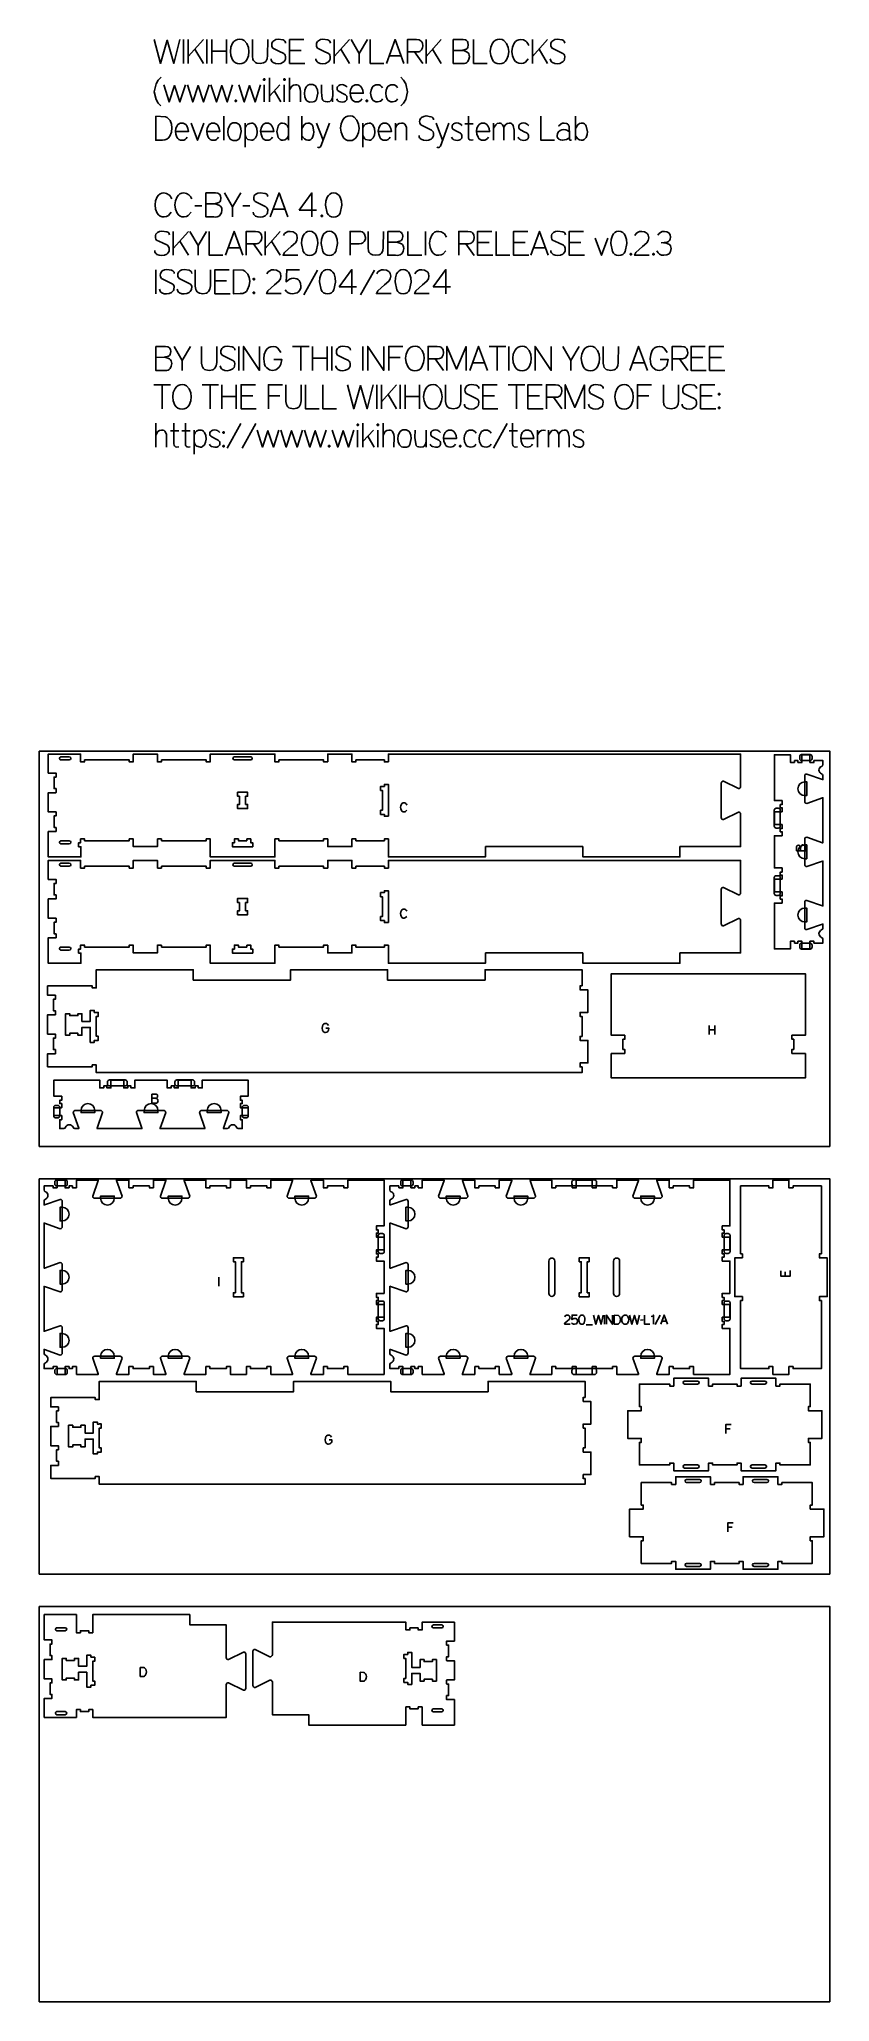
# Model space of a CAD drawing. Header units: millimetres. Extents: x -1220 to 1220, y -1930 to 4127.
import ezdxf

# ---------------------------------------------------------------- set-up
doc = ezdxf.new("R2010")
doc.units = ezdxf.units.MM
for name, color, linetype, true_color in [('0_SHEET_SPRUCEPLY_2440X122', 1, 'Continuous', 0xff0000), ('1_ANYTOOL_1MMDEEP_LABELS_S', 2, 'Continuous', 0xffff00), ('3_ANYTOOL_CUTTHROUGH_INSID', 4, 'Continuous', 0x00ffff), ('4_ANYTOOL_CUTTHROUGH_OUTSI', 5, 'Continuous', 0x0000ff), ('5_ANYTOOL_HALF_MILL_9MM_IN', 3, 'Continuous', 0x00ff00), ('TC', 220, 'Continuous', 0xff00bb)]:
    doc.layers.add(name, color=color, linetype=linetype, true_color=true_color)

msp = doc.modelspace()

# ---------------------------------------------------------------- linework, layer by layer
at = {"layer": '0_SHEET_SPRUCEPLY_2440X122'}
for points in [[(-1220, 1930), (-1220, 710), (1220, 710), (1220, 1930)], [(-1220, 610), (-1220, -610), (1220, -610), (1220, 610)], [(-1220, -710), (-1220, -1930), (1220, -1930), (1220, -710)]]:
    msp.add_lwpolyline(points, close=True, dxfattribs=at)
at = {"layer": '1_ANYTOOL_1MMDEEP_LABELS_S'}
for p, q in [((848.1, 1083.1), (848.1, 1055.1)), ((865.2, 1069.4), (848.1, 1069.4)), ((865.2, 1055.1), (865.2, 1083.1)), ((-665.2, 306.1), (-665.2, 278.1)), ((1082.3, 322.6), (1082.3, 308.9)), ((525, 189.1), (525, 161.1)), ((696.7, 188.7), (680.6, 159.9)), ((468.4, 158.7), (487.7, 158.7)), ((643.8, 174.1), (635.6, 174)), ((701.5, 170), (715.4, 170)), ((912.6, -161.5), (899.1, -161.5)), ((918.6, -465.3), (905.1, -465.3))]:
    msp.add_line(p, q, dxfattribs=at)
for points in [[(-85, 1763.3, 0.131103), (-88.5, 1768.3), (-91.1, 1769.8), (-94.2, 1770.3), (-96.6, 1770), (-98.7, 1769.2), (-100.5, 1767.8), (-102, 1765.9), (-104, 1761.3), (-104.6, 1756.3), (-103.9, 1751.2), (-102, 1746.6), (-100.5, 1744.7), (-98.6, 1743.4), (-96.4, 1742.5), (-93.9, 1742.3), (-91.2, 1742.7), (-89, 1743.8), (-85.6, 1747.7)], [(-85, 1435.3, 0.131103), (-88.5, 1440.3), (-91.1, 1441.8), (-94.2, 1442.3), (-96.6, 1442), (-98.7, 1441.2), (-100.5, 1439.8), (-102, 1437.9), (-104, 1433.3), (-104.6, 1428.3), (-103.9, 1423.2), (-102, 1418.6), (-100.5, 1416.7), (-98.6, 1415.4), (-96.4, 1414.5), (-93.9, 1414.3), (-91.2, 1414.7), (-89, 1415.8), (-85.6, 1419.7)]]:
    msp.add_lwpolyline(points, format="xyb", dxfattribs=at)
for points in [[(1117.2, 1621.6), (1145.2, 1621.6), (1145.2, 1630.6), (1145.3, 1633), (1145.2, 1634.6), (1144.8, 1636.1), (1144, 1637.3), (1142.9, 1638.4), (1140.2, 1639.8), (1137.3, 1640.3), (1135.5, 1640.2), (1134, 1639.6), (1132.8, 1638.8), (1131.8, 1637.6), (1130.5, 1634.7), (1129.9, 1631.4)], [(1130, 1621.6), (1129.9, 1631.4), (1128.4, 1636.8), (1127.6, 1637.8), (1126.5, 1638.5), (1123.3, 1639.1), (1120.6, 1638.7), (1119.6, 1638.2), (1118.7, 1637.6), (1118.1, 1636.7), (1117.6, 1635.6), (1117.2, 1632.9), (1117.2, 1621.6)], [(-334.9, 1074.3), (-325.8, 1074.2), (-326.8, 1068.7), (-327.8, 1066.5), (-329.3, 1064.7), (-332.7, 1062.2), (-336.5, 1061.4), (-338.4, 1061.5), (-340.2, 1062.2), (-343.5, 1064.6), (-344.9, 1066.5), (-345.9, 1068.9), (-346.7, 1074.9), (-346.1, 1079.9), (-344.3, 1084.7), (-342.8, 1086.7), (-340.9, 1088.2), (-338.6, 1089.1), (-335.8, 1089.4), (-332.8, 1088.9), (-330.4, 1087.3), (-326.9, 1082.5)], [(-872.2, 858.5), (-862.3, 858.6), (-857, 860), (-856, 860.8), (-855.2, 862), (-854.6, 865.2), (-855, 867.8), (-855.5, 868.9), (-856.2, 869.7), (-857.1, 870.4), (-858.2, 870.9), (-860.9, 871.2), (-872.2, 871.2)], [(-872.2, 871.2), (-872.2, 843.2), (-863.1, 843.2), (-860.8, 843.2), (-859.1, 843.3), (-857.7, 843.7), (-856.5, 844.5), (-855.4, 845.6), (-853.9, 848.3), (-853.4, 851.2), (-853.6, 853), (-854.1, 854.5), (-855, 855.7), (-856.2, 856.6), (-859.1, 858), (-862.3, 858.6)], [(1097.3, 326.6), (1097.3, 308.9), (1069.3, 308.9), (1069.3, 325.5)], [(418.4, 161.1), (401.4, 161.2), (402.8, 164.3), (410.7, 171.3), (415.8, 175.7), (417.4, 178.3), (418, 181.4), (417.4, 184.7), (416.7, 186), (415.6, 187.1), (413, 188.6), (409.7, 189.1), (407.1, 188.8), (404.9, 187.9), (403.2, 186.4), (401.8, 184.3)], [(423, 165.5), (424.7, 163.6), (426.7, 162.2), (428.9, 161.4), (431.4, 161.1), (436.8, 162.1), (439, 163.6), (440.6, 166.1), (441.3, 167.9), (441.5, 169.7), (441, 173.3), (439.3, 176.4), (438, 177.6), (436.5, 178.4), (432.8, 179.1), (430.3, 178.8), (428.1, 178), (424.2, 175.1), (424.8, 189.1), (440, 189.1)], [(491, 189.1), (498.2, 161.1), (506, 188.3), (514, 161.1), (521, 189.1)], [(530.6, 161.1), (530.6, 189.1), (549.4, 161.1), (549.4, 189.1)], [(602.4, 189.1), (609.6, 161.1), (617.5, 188.3), (625.4, 161.1), (632.4, 189.1)], [(648.6, 189.1), (648.6, 161.1), (664.6, 161.1)], [(675.5, 161.1), (675.5, 189.1), (675.2, 188.1), (674.7, 187.2), (674, 186.5), (673, 185.9), (669, 185.1)], [(698.3, 161.1), (708.4, 189.1), (718.8, 161.1)], [(-325.5, -196.1), (-316.4, -196.2), (-317.4, -201.7), (-318.4, -203.9), (-319.9, -205.7), (-323.3, -208.2), (-327.1, -209), (-328.9, -208.9), (-330.8, -208.2), (-334.1, -205.8), (-335.5, -203.9), (-336.5, -201.5), (-337.3, -195.5), (-336.7, -190.5), (-334.9, -185.7), (-333.4, -183.7), (-331.5, -182.2), (-329.2, -181.3), (-326.4, -181), (-323.4, -181.5), (-321, -183.1), (-317.5, -187.9)], [(915.6, -148.5), (899.1, -148.5), (899.1, -176.5)], [(921.6, -452.2), (905.1, -452.2), (905.1, -480.2)]]:
    msp.add_lwpolyline(points, dxfattribs=at)
for points in [[(454.9, 189.3), (457.5, 189), (459.6, 187.9), (461.2, 186.3), (462.5, 184.3), (464, 179.6), (464.4, 174.7), (462.4, 165.5), (461.2, 163.5), (459.5, 162), (457.5, 161.1), (454.9, 160.9), (452.4, 161.1), (450.3, 162), (448.7, 163.5), (447.5, 165.5), (445.5, 174.8), (445.9, 179.6), (447.4, 184.3), (448.7, 186.3), (450.3, 187.9), (452.4, 189)], [(555, 189.1), (555, 161.1), (563, 161.2), (565.8, 161.5), (568.2, 162.4), (570.1, 163.8), (571.6, 165.9), (573.4, 170.6), (574, 175.7), (573.5, 180), (571.7, 184), (568.4, 187.5), (566.5, 188.4)], [(589, 189.4), (591.6, 189.1), (593.8, 188), (597, 184.5), (598.8, 179.9), (599.4, 174.9), (598.8, 170.2), (596.8, 165.4), (595.4, 163.3), (593.5, 161.8), (591.3, 160.9), (588.7, 160.7), (586, 161), (583.7, 161.9), (581.9, 163.4), (580.4, 165.5), (578.4, 170.3), (577.8, 175.2), (578.5, 180.2), (580.5, 184.9), (582, 186.9), (584, 188.3), (586.3, 189.1)], [(-908.2, -898.2), (-908.2, -926.2), (-900.2, -926.2), (-897.4, -925.8), (-895, -925), (-893.1, -923.5), (-891.6, -921.5), (-889.8, -916.7), (-889.2, -911.6), (-889.7, -907.3), (-891.5, -903.4), (-894.8, -899.8), (-896.7, -898.9)], [(-229.4, -912.8), (-229.4, -940.8), (-221.5, -940.7), (-218.6, -940.4), (-216.2, -939.5), (-214.3, -938), (-212.8, -936), (-211, -931.2), (-210.4, -926.1), (-211, -921.8), (-212.7, -917.9), (-216, -914.4), (-218, -913.4)]]:
    msp.add_lwpolyline(points, close=True, dxfattribs=at)
at = {"layer": '3_ANYTOOL_CUTTHROUGH_INSID'}
for points in [[(-1127.4, 1912), (-1153.1, 1912), (-1153.9, 1911.9), (-1154.7, 1911.6), (-1155.4, 1911.2), (-1156.5, 1909.8), (-1157.1, 1908.1), (-1157.1, 1906.4), (-1156.5, 1904.7), (-1155.4, 1903.3), (-1154.7, 1902.9), (-1153.9, 1902.6), (-1153.1, 1902.5), (-1127.4, 1902.5, 1)], [(-617.4, 1912, 1), (-617.4, 1902.5), (-567.4, 1902.5, 1), (-567.4, 1912)], [(-1127.4, 1643.5, 1), (-1127.4, 1653), (-1153.1, 1653), (-1153.9, 1652.9), (-1154.7, 1652.6), (-1155.4, 1652.2), (-1156.5, 1650.8), (-1157.1, 1649.1), (-1157.1, 1647.4), (-1156.5, 1645.7), (-1155.4, 1644.3), (-1154.7, 1643.9), (-1153.9, 1643.6), (-1153.1, 1643.5)], [(-1127.4, 1584), (-1153.1, 1584), (-1153.9, 1583.9), (-1154.7, 1583.6), (-1155.4, 1583.2), (-1156.5, 1581.8), (-1157.1, 1580.1), (-1157.1, 1578.4), (-1156.5, 1576.7), (-1155.4, 1575.3), (-1154.7, 1574.9), (-1153.9, 1574.6), (-1153.1, 1574.5), (-1127.4, 1574.5, 1)], [(-617.4, 1584, 1), (-617.4, 1574.5), (-567.4, 1574.5, 1), (-567.4, 1584)], [(-1127.4, 1315.5, 1), (-1127.4, 1325), (-1153.1, 1325), (-1153.9, 1324.9), (-1154.7, 1324.6), (-1155.4, 1324.2), (-1156.5, 1322.8), (-1157.1, 1321.1), (-1157.1, 1319.4), (-1156.5, 1317.7), (-1155.4, 1316.3), (-1154.7, 1315.9), (-1153.9, 1315.6), (-1153.1, 1315.5)], [(371.4, 256.1), (371.4, 356.1, 1), (352.9, 356.1), (352.9, 256.1, 1)], [(552.9, 256.1, 1), (571.4, 256.1), (571.4, 356.1, 1), (552.9, 356.1)], [(812.1, -23.8), (772.1, -23.8, -1), (772.1, -14.3), (812.1, -14.3, -1)], [(1020.1, -23.8), (980.1, -23.8, -1), (980.1, -14.3), (1020.1, -14.3, -1)], [(812.1, -273.3, -1), (812.1, -282.8), (772.1, -282.8, -1), (772.1, -273.3)], [(1020.1, -273.3, -1), (1020.1, -282.8), (980.1, -282.8, -1), (980.1, -273.3)], [(778.2, -327.5, -1), (778.2, -318), (818.2, -318, -1), (818.2, -327.5)], [(986.2, -327.5, -1), (986.2, -318), (1026.2, -318, -1), (1026.2, -327.5)], [(778.2, -577), (818.2, -577, -1), (818.2, -586.5), (778.2, -586.5, -1)], [(986.2, -577), (1026.2, -577, -1), (1026.2, -586.5), (986.2, -586.5, -1)], [(-1140, -775.5), (-1165.7, -775.5), (-1166.5, -775.6), (-1167.3, -775.9), (-1168, -776.3), (-1169.1, -777.7), (-1169.7, -779.4), (-1169.7, -781.1), (-1169.1, -782.8), (-1168, -784.2), (-1167.3, -784.7), (-1166.5, -785), (-1165.7, -785), (-1140, -785, 1)], [(-3.2, -767, 1), (-3.2, -776.5), (22.5, -776.5), (23.3, -776.4), (24, -776.1), (24.8, -775.7), (25.9, -774.3), (26.4, -772.6), (26.4, -770.9), (25.9, -769.2), (24.8, -767.8), (24, -767.3), (23.3, -767.1), (22.5, -767)], [(-3.2, -1035.5), (22.5, -1035.5), (23.3, -1035.4), (24, -1035.1), (24.8, -1034.7), (25.9, -1033.3), (26.4, -1031.6), (26.4, -1029.9), (25.9, -1028.2), (24.8, -1026.8), (24, -1026.3), (23.3, -1026.1), (22.5, -1026), (-3.2, -1026, 1)], [(-1140, -1044, 1), (-1140, -1034.5), (-1165.7, -1034.5), (-1166.5, -1034.6), (-1167.3, -1034.9), (-1168, -1035.3), (-1169.1, -1036.7), (-1169.7, -1038.4), (-1169.7, -1040.1), (-1169.1, -1041.8), (-1168, -1043.2), (-1167.3, -1043.7), (-1166.5, -1044), (-1165.7, -1044)]]:
    msp.add_lwpolyline(points, format="xyb", close=True, dxfattribs=at)
for points in [[(-142.1, 1728.5), (-142.1, 1827), (-154.6, 1827), (-154.6, 1821), (-166.6, 1821), (-166.6, 1808.5), (-160.6, 1808.5), (-160.6, 1747), (-166.6, 1747), (-166.6, 1734.5), (-154.6, 1734.5), (-154.6, 1728.5)], [(-601.6, 1790.5), (-601.6, 1765), (-607.6, 1765), (-607.6, 1752.5), (-577.1, 1752.5), (-577.1, 1765), (-583.1, 1765), (-583.1, 1790.5), (-577.1, 1790.5), (-577.1, 1803), (-607.6, 1803), (-607.6, 1790.5)], [(-579.6, 1659), (-579.6, 1653), (-605.1, 1653), (-605.1, 1659), (-617.6, 1659), (-617.6, 1647), (-623.6, 1647), (-623.6, 1634.5), (-561.1, 1634.5), (-561.1, 1647), (-567.1, 1647), (-567.1, 1659)], [(-601.6, 1462.5), (-601.6, 1437), (-607.6, 1437), (-607.6, 1424.5), (-577.1, 1424.5), (-577.1, 1437), (-583.1, 1437), (-583.1, 1462.5), (-577.1, 1462.5), (-577.1, 1475), (-607.6, 1475), (-607.6, 1462.5)], [(-142.1, 1400.5), (-142.1, 1499), (-154.6, 1499), (-154.6, 1493), (-166.6, 1493), (-166.6, 1480.5), (-160.6, 1480.5), (-160.6, 1419), (-166.6, 1419), (-166.6, 1406.5), (-154.6, 1406.5), (-154.6, 1400.5)], [(-579.6, 1331), (-579.6, 1325), (-605.1, 1325), (-605.1, 1331), (-617.6, 1331), (-617.6, 1319), (-623.6, 1319), (-623.6, 1306.5), (-561.1, 1306.5), (-561.1, 1319), (-567.1, 1319), (-567.1, 1331)], [(-1044.1, 1036.9), (-1044.1, 1037), (-1038.1, 1037), (-1038.1, 1049.5), (-1044.1, 1049.5), (-1044.1, 1111), (-1038.1, 1111), (-1038.1, 1123.5), (-1044.6, 1123.5), (-1044.6, 1123.4), (-1050.1, 1123.4), (-1050.1, 1129.4), (-1062.6, 1129.4), (-1062.6, 1095.4), (-1088.1, 1095.4), (-1088.1, 1119.4), (-1100.6, 1119.4), (-1100.6, 1113.4), (-1126.1, 1113.4), (-1126.1, 1119.4), (-1138.6, 1119.4), (-1138.6, 1052.9), (-1126.1, 1052.9), (-1126.1, 1058.9), (-1100.6, 1058.9), (-1100.6, 1052.9), (-1088.1, 1052.9), (-1088.1, 1076.9), (-1062.6, 1076.9), (-1062.6, 1030.9), (-1050.1, 1030.9), (-1050.1, 1036.9)], [(-590, 353.8), (-590, 366.3), (-620.5, 366.3), (-620.5, 353.8), (-614.5, 353.8), (-614.5, 258.3), (-620.5, 258.3), (-620.5, 245.8), (-590, 245.8), (-590, 258.3), (-596, 258.3), (-596, 353.8)], [(477.4, 353.8), (477.4, 366.3), (446.9, 366.3), (446.9, 353.8), (452.9, 353.8), (452.9, 258.3), (446.9, 258.3), (446.9, 245.8), (477.4, 245.8), (477.4, 258.3), (471.4, 258.3), (471.4, 353.8)], [(-1034.7, -233.5), (-1034.7, -233.4), (-1028.7, -233.4), (-1028.7, -220.9), (-1034.7, -220.9), (-1034.7, -159.4), (-1028.7, -159.4), (-1028.7, -146.9), (-1035.2, -146.9), (-1035.2, -147), (-1040.7, -147), (-1040.7, -141), (-1053.2, -141), (-1053.2, -175), (-1078.7, -175), (-1078.7, -151), (-1091.2, -151), (-1091.2, -157), (-1116.7, -157), (-1116.7, -151), (-1129.2, -151), (-1129.2, -217.5), (-1116.7, -217.5), (-1116.7, -211.5), (-1091.2, -211.5), (-1091.2, -217.5), (-1078.7, -217.5), (-1078.7, -193.5), (-1053.2, -193.5), (-1053.2, -239.5), (-1040.7, -239.5), (-1040.7, -233.5)], [(-1048.7, -866.5), (-1060.7, -866.5), (-1060.7, -860.5), (-1073.2, -860.5), (-1073.2, -894.5), (-1098.7, -894.5), (-1098.7, -870.5), (-1111.2, -870.5), (-1111.2, -876.5), (-1136.7, -876.5), (-1136.7, -870.5), (-1149.2, -870.5), (-1149.2, -937), (-1136.7, -937), (-1136.7, -931), (-1111.2, -931), (-1111.2, -937), (-1098.7, -937), (-1098.7, -913), (-1073.2, -913), (-1073.2, -959), (-1060.7, -959), (-1060.7, -953), (-1048.7, -953), (-1048.7, -940.5), (-1054.7, -940.5), (-1054.7, -879), (-1048.7, -879)], [(-94.5, -944.5), (-82.5, -944.5), (-82.5, -950.5), (-70, -950.5), (-70, -916.5), (-44.5, -916.5), (-44.5, -940.5), (-32, -940.5), (-32, -934.5), (-6.5, -934.5), (-6.5, -940.5), (6, -940.5), (6, -874), (-6.5, -874), (-6.5, -880), (-32, -880), (-32, -874), (-44.5, -874), (-44.5, -898), (-70, -898), (-70, -852), (-82.5, -852), (-82.5, -858), (-94.5, -858), (-94.5, -870.5), (-88.5, -870.5), (-88.5, -932), (-94.5, -932)]]:
    msp.add_lwpolyline(points, close=True, dxfattribs=at)
at = {"layer": '4_ANYTOOL_CUTTHROUGH_OUTSI'}
for points in [[(-1192.1, 1862), (-1192.1, 1920.5), (-1092.6, 1920.5), (-1092.6, 1896.7, 0.414214), (-1092.4, 1896.5), (-1080.4, 1896.5, 0.414214), (-1080.1, 1896.7), (-1080.1, 1902.5), (-942.1, 1902.5), (-942.1, 1896.7, 0.414214), (-941.9, 1896.5), (-929.9, 1896.5, 0.414214), (-929.6, 1896.7), (-929.6, 1920.5), (-855.1, 1920.5), (-855.1, 1896.7, 0.414214), (-854.9, 1896.5), (-842.9, 1896.5, 0.414214), (-842.6, 1896.7), (-842.6, 1902.5), (-704.6, 1902.5), (-704.6, 1896.7, 0.414214), (-704.4, 1896.5), (-692.4, 1896.5, 0.414214), (-692.1, 1896.7), (-692.1, 1920.5), (-492.6, 1920.5), (-492.6, 1896.7, 0.414214), (-492.4, 1896.5), (-480.4, 1896.5, 0.414214), (-480.1, 1896.7), (-480.1, 1902.5), (-342.1, 1902.5), (-342.1, 1896.7, 0.414214), (-341.9, 1896.5), (-329.9, 1896.5, 0.414214), (-329.6, 1896.7), (-329.6, 1920.5), (-255.1, 1920.5), (-255.1, 1896.7, 0.414214), (-254.9, 1896.5), (-242.9, 1896.5, 0.414214), (-242.6, 1896.7), (-242.6, 1902.5), (-154.6, 1902.5), (-154.6, 1896.7, 0.414214), (-154.4, 1896.5), (-142.4, 1896.5, 0.414214), (-142.1, 1896.7), (-142.1, 1920.5), (944.9, 1920.5), (944.9, 1819.8, -0.461531), (938.2, 1814.2), (892.2, 1836.8), (892.2, 1836.8, 0.463455), (884.9, 1830.7), (884.9, 1724.8, 0.463455), (892.2, 1718.7), (892.2, 1718.7), (938.2, 1741.3, -0.461531), (944.9, 1735.7), (944.9, 1635), (757.6, 1635, 0.414214), (757.4, 1634.7), (757.4, 1603), (457.9, 1603), (457.9, 1634.7, 0.414214), (457.6, 1635), (157.6, 1635, 0.414214), (157.4, 1634.7), (157.4, 1603), (-142.1, 1603), (-142.1, 1658.7, 0.414214), (-142.4, 1659), (-154.4, 1659, 0.414214), (-154.6, 1658.7), (-154.6, 1653), (-242.6, 1653), (-242.6, 1658.7, 0.414214), (-242.9, 1659), (-254.9, 1659, 0.414214), (-255.1, 1658.7), (-255.1, 1635), (-329.6, 1635), (-329.6, 1658.7, 0.414214), (-329.9, 1659), (-341.9, 1659, 0.414214), (-342.1, 1658.7), (-342.1, 1653), (-480.1, 1653), (-480.1, 1658.7, 0.414214), (-480.4, 1659), (-492.4, 1659, 0.414214), (-492.6, 1658.7), (-492.6, 1603), (-692.1, 1603), (-692.1, 1658.7, 0.414214), (-692.4, 1659), (-704.4, 1659, 0.414214), (-704.6, 1658.7), (-704.6, 1653), (-842.6, 1653), (-842.6, 1658.7, 0.414214), (-842.9, 1659), (-854.9, 1659, 0.414214), (-855.1, 1658.7), (-855.1, 1635), (-929.6, 1635), (-929.6, 1658.7, 0.414214), (-929.9, 1659), (-941.9, 1659, 0.414214), (-942.1, 1658.7), (-942.1, 1653), (-1080.1, 1653), (-1080.1, 1658.7, 0.414214), (-1080.4, 1659), (-1092.4, 1659, 0.414214), (-1092.6, 1658.7), (-1092.6, 1647), (-1098.4, 1647, 0.414214), (-1098.6, 1646.7), (-1098.6, 1634.7, 0.414214), (-1098.4, 1634.5), (-1091.2, 1634.5), (-1091.2, 1603), (-1192.1, 1603), (-1192.1, 1681.5), (-1168.4, 1681.5, 0.414214), (-1168.1, 1681.7), (-1168.1, 1693.7, 0.414214), (-1168.4, 1694), (-1174.1, 1694), (-1174.1, 1729.5), (-1168.4, 1729.5, 0.414214), (-1168.1, 1729.7), (-1168.1, 1741.7, 0.414214), (-1168.4, 1742), (-1192.1, 1742), (-1192.1, 1801.5), (-1168.4, 1801.5, 0.414214), (-1168.1, 1801.7), (-1168.1, 1813.7, 0.414214), (-1168.4, 1814), (-1174.1, 1814), (-1174.1, 1849.5), (-1168.4, 1849.5, 0.414214), (-1168.1, 1849.7), (-1168.1, 1861.7, 0.414214), (-1168.4, 1862)], [(1197.3, 1647.1), (1198.7, 1646.9), (1198.7, 1785.6), (1197.3, 1785.4), (1149, 1768.5), (1148.9, 1768.5, -0.414214), (1142.7, 1774.7), (1142.7, 1852.7, -0.414214), (1148.9, 1859), (1149, 1858.9), (1197.3, 1842), (1198.7, 1841.8), (1198.7, 1854.2, 0.317837), (1194.8, 1859.6, -0.707107), (1194.8, 1882.7, 0.317837), (1198.7, 1888.1), (1198.7, 1900.6), (1171.2, 1900.6), (1171.2, 1894.8, -0.414214), (1170.9, 1894.6), (1158.9, 1894.6, -0.414214), (1158.7, 1894.8), (1158.7, 1918.6), (1134.2, 1918.6), (1134.2, 1894.8, -0.414214), (1133.9, 1894.6), (1121.9, 1894.6, -0.414214), (1121.7, 1894.8), (1121.7, 1900.6), (1111.2, 1900.6), (1111.2, 1894.8, -0.414214), (1110.9, 1894.6), (1098.9, 1894.6, -0.414214), (1098.7, 1894.8), (1098.7, 1918.6), (1049.2, 1918.6), (1049.2, 1777.1), (1072.9, 1777.1, -0.414214), (1073.2, 1776.8), (1073.2, 1764.8, -0.414214), (1072.9, 1764.6), (1067.2, 1764.6), (1067.2, 1755.1), (1072.9, 1755.1, -0.414214), (1073.2, 1754.8), (1073.2, 1742.8, -0.414214), (1072.9, 1742.6), (1049.2, 1742.6), (1049.2, 1703.1), (1072.9, 1703.1, -0.414214), (1073.2, 1702.8), (1073.2, 1690.8, -0.414214), (1072.9, 1690.6), (1067.2, 1690.6), (1067.2, 1681.1), (1072.9, 1681.1, -0.414214), (1073.2, 1680.8), (1073.2, 1668.8, -0.414214), (1072.9, 1668.6), (1049.2, 1668.6), (1049.2, 1569.1), (1072.9, 1569.1, -0.414214), (1073.2, 1568.8), (1073.2, 1556.8, -0.414214), (1072.9, 1556.6), (1067.2, 1556.6), (1067.2, 1547.1), (1072.9, 1547.1, -0.414214), (1073.2, 1546.8), (1073.2, 1534.8, -0.414214), (1072.9, 1534.6), (1049.2, 1534.6), (1049.2, 1495.1), (1072.9, 1495.1, -0.414214), (1073.2, 1494.8), (1073.2, 1482.8, -0.414214), (1072.9, 1482.6), (1067.2, 1482.6), (1067.2, 1473.1), (1072.9, 1473.1, -0.414214), (1073.2, 1472.8), (1073.2, 1460.8, -0.414214), (1072.9, 1460.6), (1049.2, 1460.6), (1049.2, 1319.1), (1098.7, 1319.1), (1098.7, 1342.8, -0.414214), (1098.9, 1343.1), (1110.9, 1343.1, -0.414214), (1111.2, 1342.8), (1111.2, 1337.1), (1121.7, 1337.1), (1121.7, 1342.8, -0.414214), (1121.9, 1343.1), (1133.9, 1343.1, -0.414214), (1134.2, 1342.8), (1134.2, 1319.1), (1158.7, 1319.1), (1158.7, 1342.8, -0.414214), (1158.9, 1343.1), (1170.9, 1343.1, -0.414214), (1171.2, 1342.8), (1171.2, 1337.1), (1198.7, 1337.1), (1198.7, 1349.5, 0.317837), (1194.8, 1354.9, -0.707107), (1194.8, 1378, 0.317837), (1198.7, 1383.4), (1198.7, 1395.8), (1197.3, 1395.6), (1149, 1378.7), (1148.9, 1378.7, -0.414214), (1142.7, 1384.9), (1142.7, 1462.9, -0.414214), (1148.9, 1469.2), (1149, 1469.1), (1197.3, 1452.2), (1198.7, 1452), (1198.7, 1590.7), (1197.3, 1590.5), (1149, 1573.6), (1148.9, 1573.6, -0.414214), (1142.7, 1579.8), (1142.7, 1657.8, -0.414214), (1148.9, 1664.1), (1149, 1664)], [(-1192.1, 1534), (-1192.1, 1592.5), (-1092.6, 1592.5), (-1092.6, 1568.7, 0.414214), (-1092.4, 1568.5), (-1080.4, 1568.5, 0.414214), (-1080.1, 1568.7), (-1080.1, 1574.5), (-942.1, 1574.5), (-942.1, 1568.7, 0.414214), (-941.9, 1568.5), (-929.9, 1568.5, 0.414214), (-929.6, 1568.7), (-929.6, 1592.5), (-855.1, 1592.5), (-855.1, 1568.7, 0.414214), (-854.9, 1568.5), (-842.9, 1568.5, 0.414214), (-842.6, 1568.7), (-842.6, 1574.5), (-704.6, 1574.5), (-704.6, 1568.7, 0.414214), (-704.4, 1568.5), (-692.4, 1568.5, 0.414214), (-692.1, 1568.7), (-692.1, 1592.5), (-492.6, 1592.5), (-492.6, 1568.7, 0.414214), (-492.4, 1568.5), (-480.4, 1568.5, 0.414214), (-480.1, 1568.7), (-480.1, 1574.5), (-342.1, 1574.5), (-342.1, 1568.7, 0.414214), (-341.9, 1568.5), (-329.9, 1568.5, 0.414214), (-329.6, 1568.7), (-329.6, 1592.5), (-255.1, 1592.5), (-255.1, 1568.7, 0.414214), (-254.9, 1568.5), (-242.9, 1568.5, 0.414214), (-242.6, 1568.7), (-242.6, 1574.5), (-154.6, 1574.5), (-154.6, 1568.7, 0.414214), (-154.4, 1568.5), (-142.4, 1568.5, 0.414214), (-142.1, 1568.7), (-142.1, 1592.5), (944.9, 1592.5), (944.9, 1491.8, -0.461531), (938.2, 1486.2), (892.2, 1508.8), (892.2, 1508.8, 0.463455), (884.9, 1502.7), (884.9, 1396.8, 0.463455), (892.2, 1390.7), (892.2, 1390.7), (938.2, 1413.3, -0.461531), (944.9, 1407.7), (944.9, 1307), (757.6, 1307, 0.414214), (757.4, 1306.7), (757.4, 1275), (457.9, 1275), (457.9, 1306.7, 0.414214), (457.6, 1307), (157.6, 1307, 0.414214), (157.4, 1306.7), (157.4, 1275), (-142.1, 1275), (-142.1, 1330.7, 0.414214), (-142.4, 1331), (-154.4, 1331, 0.414214), (-154.6, 1330.7), (-154.6, 1325), (-242.6, 1325), (-242.6, 1330.7, 0.414214), (-242.9, 1331), (-254.9, 1331, 0.414214), (-255.1, 1330.7), (-255.1, 1307), (-329.6, 1307), (-329.6, 1330.7, 0.414214), (-329.9, 1331), (-341.9, 1331, 0.414214), (-342.1, 1330.7), (-342.1, 1325), (-480.1, 1325), (-480.1, 1330.7, 0.414214), (-480.4, 1331), (-492.4, 1331, 0.414214), (-492.6, 1330.7), (-492.6, 1275), (-692.1, 1275), (-692.1, 1330.7, 0.414214), (-692.4, 1331), (-704.4, 1331, 0.414214), (-704.6, 1330.7), (-704.6, 1325), (-842.6, 1325), (-842.6, 1330.7, 0.414214), (-842.9, 1331), (-854.9, 1331, 0.414214), (-855.1, 1330.7), (-855.1, 1307), (-929.6, 1307), (-929.6, 1330.7, 0.414214), (-929.9, 1331), (-941.9, 1331, 0.414214), (-942.1, 1330.7), (-942.1, 1325), (-1080.1, 1325), (-1080.1, 1330.7, 0.414214), (-1080.4, 1331), (-1092.4, 1331, 0.414214), (-1092.6, 1330.7), (-1092.6, 1319), (-1098.4, 1319, 0.414214), (-1098.6, 1318.7), (-1098.6, 1306.7, 0.414214), (-1098.4, 1306.5), (-1091.2, 1306.5), (-1091.2, 1275), (-1192.1, 1275), (-1192.1, 1353.5), (-1168.4, 1353.5, 0.414214), (-1168.1, 1353.7), (-1168.1, 1365.7, 0.414214), (-1168.4, 1366), (-1174.1, 1366), (-1174.1, 1401.5), (-1168.4, 1401.5, 0.414214), (-1168.1, 1401.7), (-1168.1, 1413.7, 0.414214), (-1168.4, 1414), (-1192.1, 1414), (-1192.1, 1473.5), (-1168.4, 1473.5, 0.414214), (-1168.1, 1473.7), (-1168.1, 1485.7, 0.414214), (-1168.4, 1486), (-1174.1, 1486), (-1174.1, 1521.5), (-1168.4, 1521.5, 0.414214), (-1168.1, 1521.7), (-1168.1, 1533.7, 0.414214), (-1168.4, 1534)], [(-1044.1, 961.1, 0.414214), (-1044.3, 961.4), (-1056.3, 961.4, 0.414214), (-1056.6, 961.1), (-1056.6, 955.4), (-1194.1, 955.4), (-1194.1, 995.9), (-1170.3, 995.9, 0.414214), (-1170.1, 996.1), (-1170.1, 1008.1, 0.414214), (-1170.3, 1008.4), (-1176.1, 1008.4), (-1176.1, 1043.9), (-1170.3, 1043.9, 0.414214), (-1170.1, 1044.1), (-1170.1, 1056.1, 0.414214), (-1170.3, 1056.4), (-1194.1, 1056.4), (-1194.1, 1115.9), (-1170.3, 1115.9, 0.414214), (-1170.1, 1116.1), (-1170.1, 1128.1, 0.414214), (-1170.3, 1128.4), (-1176.1, 1128.4), (-1176.1, 1163.9), (-1170.3, 1163.9, 0.414214), (-1170.1, 1164.1), (-1170.1, 1176.1, 0.414214), (-1170.3, 1176.4), (-1194.1, 1176.4), (-1194.1, 1204.9), (-1056.6, 1204.9), (-1056.6, 1199.1, 0.414214), (-1056.3, 1198.9), (-1044.3, 1198.9, 0.414214), (-1044.1, 1199.1), (-1044.1, 1254.9), (-744.6, 1254.9), (-744.6, 1223.2, 0.414214), (-744.3, 1222.9), (-444.3, 1222.9, 0.414214), (-444.1, 1223.2), (-444.1, 1254.9), (-144.6, 1254.9), (-144.6, 1223.2, 0.414214), (-144.3, 1222.9), (155.7, 1222.9, 0.414214), (155.9, 1223.2), (155.9, 1254.9), (455.4, 1254.9), (455.4, 1205.4), (449.7, 1205.4, 0.414214), (449.4, 1205.2), (449.4, 1193.2, 0.414214), (449.7, 1192.9), (473.4, 1192.9), (473.4, 1123.4), (449.7, 1123.4, 0.414214), (449.4, 1123.2), (449.4, 1111.2, 0.414214), (449.7, 1110.9), (455.4, 1110.9), (455.4, 1049.4), (449.7, 1049.4, 0.414214), (449.4, 1049.2), (449.4, 1037.2, 0.414214), (449.7, 1036.9), (473.4, 1036.9), (473.4, 967.4), (449.7, 967.4, 0.414214), (449.4, 967.2), (449.4, 955.2, 0.414214), (449.7, 954.9), (455.4, 954.9), (455.4, 937.4), (-1044.1, 937.4)], [(587.3, 1040.5, 0.414214), (587.5, 1040.8), (587.5, 1052.8, 0.414214), (587.3, 1053), (545.5, 1053), (545.5, 1242.5), (1145, 1242.5), (1145, 1053), (1103.3, 1053, 0.414214), (1103, 1052.8), (1103, 1040.8, 0.414214), (1103.3, 1040.5), (1109, 1040.5), (1109, 1009), (1103.3, 1009, 0.414214), (1103, 1008.8), (1103, 996.8, 0.414214), (1103.3, 996.5), (1145, 996.5), (1145, 921), (545.5, 921), (545.5, 996.5), (587.3, 996.5, 0.414214), (587.5, 996.8), (587.5, 1008.8, 0.414214), (587.3, 1009), (581.5, 1009), (581.5, 1040.5)], [(-846.6, 766.2), (-846.9, 764.8), (-708.2, 764.8), (-708.4, 766.2), (-725.3, 814.5), (-725.3, 814.6, -0.414214), (-719.1, 820.8), (-641.1, 820.8, -0.414214), (-634.8, 814.6), (-634.8, 814.5), (-651.7, 766.2), (-652, 764.8), (-639.6, 764.8, 0.317837), (-634.1, 768.7, -0.707107), (-611, 768.7, 0.317837), (-605.6, 764.8), (-593.2, 764.8), (-593.2, 792.3), (-599, 792.3, -0.414214), (-599.2, 792.6), (-599.2, 804.6, -0.414214), (-599, 804.8), (-575.2, 804.8), (-575.2, 829.3), (-599, 829.3, -0.414214), (-599.2, 829.6), (-599.2, 841.6, -0.414214), (-599, 841.8), (-593.2, 841.8), (-593.2, 852.3), (-599, 852.3, -0.414214), (-599.2, 852.6), (-599.2, 864.6, -0.414214), (-599, 864.8), (-575.2, 864.8), (-575.2, 914.3), (-716.7, 914.3), (-716.7, 890.6, -0.414214), (-717, 890.3), (-729, 890.3, -0.414214), (-729.2, 890.6), (-729.2, 896.3), (-738.7, 896.3), (-738.7, 890.6, -0.414214), (-739, 890.3), (-751, 890.3, -0.414214), (-751.2, 890.6), (-751.2, 914.3), (-790.7, 914.3), (-790.7, 890.6, -0.414214), (-791, 890.3), (-803, 890.3, -0.414214), (-803.2, 890.6), (-803.2, 896.3), (-812.7, 896.3), (-812.7, 890.6, -0.414214), (-813, 890.3), (-825, 890.3, -0.414214), (-825.2, 890.6), (-825.2, 914.3), (-924.7, 914.3), (-924.7, 890.6, -0.414214), (-925, 890.3), (-937, 890.3, -0.414214), (-937.2, 890.6), (-937.2, 896.3), (-946.7, 896.3), (-946.7, 890.6, -0.414214), (-947, 890.3), (-959, 890.3, -0.414214), (-959.2, 890.6), (-959.2, 914.3), (-998.7, 914.3), (-998.7, 890.6, -0.414214), (-999, 890.3), (-1011, 890.3, -0.414214), (-1011.2, 890.6), (-1011.2, 896.3), (-1020.7, 896.3), (-1020.7, 890.6, -0.414214), (-1021, 890.3), (-1033, 890.3, -0.414214), (-1033.2, 890.6), (-1033.2, 914.3), (-1174.7, 914.3), (-1174.7, 864.8), (-1151, 864.8, -0.414214), (-1150.7, 864.6), (-1150.7, 852.6, -0.414214), (-1151, 852.3), (-1156.7, 852.3), (-1156.7, 841.8), (-1151, 841.8, -0.414214), (-1150.7, 841.6), (-1150.7, 829.6, -0.414214), (-1151, 829.3), (-1174.7, 829.3), (-1174.7, 804.8), (-1151, 804.8, -0.414214), (-1150.7, 804.6), (-1150.7, 792.6, -0.414214), (-1151, 792.3), (-1156.7, 792.3), (-1156.7, 764.8), (-1144.3, 764.8, 0.317837), (-1138.9, 768.7, -0.707107), (-1115.8, 768.7, 0.317837), (-1110.4, 764.8), (-1098, 764.8), (-1098.2, 766.2), (-1115.1, 814.5), (-1115.1, 814.6, -0.414214), (-1108.9, 820.8), (-1030.9, 820.8, -0.414214), (-1024.6, 814.6), (-1024.6, 814.5), (-1041.5, 766.2), (-1041.8, 764.8), (-903.1, 764.8), (-903.3, 766.2), (-920.2, 814.5), (-920.2, 814.6, -0.414214), (-914, 820.8), (-836, 820.8, -0.414214), (-829.7, 814.6), (-829.7, 814.5)], [(-381.6, 605.8), (-381.4, 604.4), (-364.5, 556.2), (-364.4, 556.1, -0.414214), (-370.7, 549.8), (-448.7, 549.8, -0.414214), (-454.9, 556.1), (-454.9, 556.2), (-438, 604.5), (-437.8, 605.8), (-505, 605.8), (-505, 582.1, -0.414214), (-505.2, 581.8), (-517.2, 581.8, -0.414214), (-517.5, 582.1), (-517.5, 587.8), (-568, 587.8), (-568, 582.1, -0.414214), (-568.2, 581.8), (-580.2, 581.8, -0.414214), (-580.5, 582.1), (-580.5, 605.8), (-630, 605.8), (-630, 582.1, -0.414214), (-630.2, 581.8), (-642.2, 581.8, -0.414214), (-642.5, 582.1), (-642.5, 587.8), (-693, 587.8), (-693, 582.1, -0.414214), (-693.2, 581.8), (-705.2, 581.8, -0.414214), (-705.5, 582.1), (-705.5, 605.8), (-772.7, 605.8), (-772.4, 604.4), (-755.6, 556.2), (-755.5, 556.1, -0.414214), (-761.8, 549.8), (-839.8, 549.8, -0.414214), (-846, 556.1), (-846, 556.2), (-829.1, 604.5), (-828.9, 605.8), (-867.5, 605.8), (-867.5, 582.1, -0.414214), (-867.7, 581.8), (-879.7, 581.8, -0.414214), (-880, 582.1), (-880, 587.8), (-930.5, 587.8), (-930.5, 582.1, -0.414214), (-930.7, 581.8), (-942.7, 581.8, -0.414214), (-943, 582.1), (-943, 605.8), (-981.6, 605.8), (-981.4, 604.4), (-964.5, 556.2), (-964.4, 556.1, -0.414214), (-970.7, 549.8), (-1048.7, 549.8, -0.414214), (-1054.9, 556.1), (-1054.9, 556.2), (-1038, 604.5), (-1037.8, 605.8), (-1105, 605.8), (-1105, 582.1, -0.414214), (-1105.2, 581.8), (-1117.2, 581.8, -0.414214), (-1117.5, 582.1), (-1117.5, 587.8), (-1128, 587.8), (-1128, 582.1, -0.414214), (-1128.2, 581.8), (-1140.2, 581.8, -0.414214), (-1140.5, 582.1), (-1140.5, 605.8), (-1165, 605.8), (-1165, 582.1, -0.414214), (-1165.2, 581.8), (-1177.2, 581.8, -0.414214), (-1177.5, 582.1), (-1177.5, 587.8), (-1205, 587.8), (-1205, 575.4, 0.317837), (-1201.2, 570, -0.707107), (-1201.2, 546.9, 0.317837), (-1205, 541.5), (-1205, 529.1), (-1203.6, 529.3), (-1155.3, 546.2), (-1155.2, 546.2, -0.414214), (-1149, 540), (-1149, 462, -0.414214), (-1155.2, 455.7), (-1155.3, 455.8), (-1203.6, 472.7), (-1205, 472.9), (-1205, 334.2), (-1203.6, 334.4), (-1155.3, 351.3), (-1155.2, 351.3, -0.414214), (-1149, 345.1), (-1149, 267.1, -0.414214), (-1155.2, 260.8), (-1155.3, 260.9), (-1203.6, 277.8), (-1205, 278), (-1205, 139.3), (-1203.6, 139.5), (-1155.3, 156.4), (-1155.2, 156.4, -0.414214), (-1149, 150.2), (-1149, 72.2, -0.414214), (-1155.2, 65.9), (-1155.3, 66), (-1203.6, 82.9), (-1205, 83.1), (-1205, 70.7, 0.317837), (-1201.2, 65.3, -0.707107), (-1201.2, 42.2, 0.317837), (-1205, 36.7), (-1205, 24.3), (-1177.5, 24.3), (-1177.5, 30.1, -0.414214), (-1177.2, 30.3), (-1165.2, 30.3, -0.414214), (-1165, 30.1), (-1165, 6.3), (-1140.5, 6.3), (-1140.5, 30.1, -0.414214), (-1140.2, 30.3), (-1128.2, 30.3, -0.414214), (-1128, 30.1), (-1128, 24.3), (-1117.5, 24.3), (-1117.5, 30.1, -0.414214), (-1117.2, 30.3), (-1105.2, 30.3, -0.414214), (-1105, 30.1), (-1105, 6.3), (-1037.8, 6.3), (-1038, 7.7), (-1054.9, 56), (-1054.9, 56.1, -0.414214), (-1048.7, 62.3), (-970.7, 62.3, -0.414214), (-964.4, 56.1), (-964.5, 56), (-981.4, 7.7), (-981.6, 6.3), (-943, 6.3), (-943, 30.1, -0.414214), (-942.7, 30.3), (-930.7, 30.3, -0.414214), (-930.5, 30.1), (-930.5, 24.3), (-880, 24.3), (-880, 30.1, -0.414214), (-879.7, 30.3), (-867.7, 30.3, -0.414214), (-867.5, 30.1), (-867.5, 6.3), (-828.9, 6.3), (-829.1, 7.7), (-846, 56), (-846, 56.1, -0.414214), (-839.8, 62.3), (-761.8, 62.3, -0.414214), (-755.5, 56.1), (-755.6, 56), (-772.5, 7.7), (-772.7, 6.3), (-705.5, 6.3), (-705.5, 30.1, -0.414214), (-705.2, 30.3), (-693.2, 30.3, -0.414214), (-693, 30.1), (-693, 24.3), (-642.5, 24.3), (-642.5, 30.1, -0.414214), (-642.2, 30.3), (-630.2, 30.3, -0.414214), (-630, 30.1), (-630, 6.3), (-580.5, 6.3), (-580.5, 30.1, -0.414214), (-580.2, 30.3), (-568.2, 30.3, -0.414214), (-568, 30.1), (-568, 24.3), (-517.5, 24.3), (-517.5, 30.1, -0.414214), (-517.2, 30.3), (-505.2, 30.3, -0.414214), (-505, 30.1), (-505, 6.3), (-437.8, 6.3), (-438, 7.7), (-454.9, 56), (-454.9, 56.1, -0.414214), (-448.7, 62.3), (-370.7, 62.3, -0.414214), (-364.4, 56.1), (-364.5, 56), (-381.4, 7.7), (-381.6, 6.3), (-343, 6.3), (-343, 30.1, -0.414214), (-342.7, 30.3), (-330.7, 30.3, -0.414214), (-330.5, 30.1), (-330.5, 24.3), (-280, 24.3), (-280, 30.1, -0.414214), (-279.7, 30.3), (-267.7, 30.3, -0.414214), (-267.5, 30.1), (-267.5, 6.3), (-155.5, 6.3), (-155.5, 147.8), (-179.2, 147.8, -0.414214), (-179.5, 148.1), (-179.5, 160.1, -0.414214), (-179.2, 160.3), (-173.5, 160.3), (-173.5, 169.8), (-179.2, 169.8, -0.414214), (-179.5, 170.1), (-179.5, 182.1, -0.414214), (-179.2, 182.3), (-155.5, 182.3), (-155.5, 221.8), (-179.2, 221.8, -0.414214), (-179.5, 222.1), (-179.5, 234.1, -0.414214), (-179.2, 234.3), (-173.5, 234.3), (-173.5, 243.8), (-179.2, 243.8, -0.414214), (-179.5, 244.1), (-179.5, 256.1, -0.414214), (-179.2, 256.3), (-155.5, 256.3), (-155.5, 355.8), (-179.2, 355.8, -0.414214), (-179.5, 356.1), (-179.5, 368.1, -0.414214), (-179.2, 368.3), (-173.5, 368.3), (-173.5, 377.8), (-179.2, 377.8, -0.414214), (-179.5, 378.1), (-179.5, 390.1, -0.414214), (-179.2, 390.3), (-155.5, 390.3), (-155.5, 429.8), (-179.2, 429.8, -0.414214), (-179.5, 430.1), (-179.5, 442.1, -0.414214), (-179.2, 442.3), (-173.5, 442.3), (-173.5, 451.8), (-179.2, 451.8, -0.414214), (-179.5, 452.1), (-179.5, 464.1, -0.414214), (-179.2, 464.3), (-155.5, 464.3), (-155.5, 605.8), (-267.5, 605.8), (-267.5, 582.1, -0.414214), (-267.7, 581.8), (-279.7, 581.8, -0.414214), (-280, 582.1), (-280, 587.8), (-330.5, 587.8), (-330.5, 582.1, -0.414214), (-330.7, 581.8), (-342.7, 581.8, -0.414214), (-343, 582.1), (-343, 605.8)], [(703, 556.1, -0.414214), (696.7, 549.8), (618.7, 549.8, -0.414214), (612.5, 556.1), (612.5, 556.2), (629.4, 604.5), (629.6, 605.8), (562.4, 605.8), (562.4, 582.1, -0.414214), (562.2, 581.8), (550.2, 581.8, -0.414214), (549.9, 582.1), (549.9, 587.8), (499.4, 587.8), (499.4, 582.1, -0.414214), (499.2, 581.8), (487.2, 581.8, -0.414214), (486.9, 582.1), (486.9, 605.8), (437.4, 605.8), (437.4, 582.1, -0.414214), (437.2, 581.8), (425.2, 581.8, -0.414214), (424.9, 582.1), (424.9, 587.8), (374.4, 587.8), (374.4, 582.1, -0.414214), (374.2, 581.8), (362.2, 581.8, -0.414214), (361.9, 582.1), (361.9, 605.8), (294.7, 605.8), (295, 604.4), (311.9, 556.2), (311.9, 556.1, -0.414214), (305.6, 549.8), (227.6, 549.8, -0.414214), (221.4, 556.1), (221.4, 556.2), (238.3, 604.5), (238.5, 605.8), (199.9, 605.8), (199.9, 582.1, -0.414214), (199.7, 581.8), (187.7, 581.8, -0.414214), (187.4, 582.1), (187.4, 587.8), (136.9, 587.8), (136.9, 582.1, -0.414214), (136.7, 581.8), (124.7, 581.8, -0.414214), (124.4, 582.1), (124.4, 605.8), (85.8, 605.8), (86.1, 604.4), (103, 556.2), (103, 556.1, -0.414214), (96.7, 549.8), (18.7, 549.8, -0.414214), (12.5, 556.1), (12.5, 556.2), (29.4, 604.5), (29.6, 605.8), (-37.6, 605.8), (-37.6, 582.1, -0.414214), (-37.8, 581.8), (-49.8, 581.8, -0.414214), (-50.1, 582.1), (-50.1, 587.8), (-60.6, 587.8), (-60.6, 582.1, -0.414214), (-60.8, 581.8), (-72.8, 581.8, -0.414214), (-73.1, 582.1), (-73.1, 605.8), (-97.6, 605.8), (-97.6, 582.1, -0.414214), (-97.8, 581.8), (-109.8, 581.8, -0.414214), (-110.1, 582.1), (-110.1, 587.8), (-137.6, 587.8), (-137.6, 575.4, 0.317837), (-133.7, 570, -0.707107), (-133.7, 546.9, 0.317837), (-137.6, 541.5), (-137.6, 529.1), (-136.2, 529.3), (-87.9, 546.2), (-87.8, 546.2, -0.414214), (-81.6, 540), (-81.6, 462, -0.414214), (-87.8, 455.7), (-87.9, 455.8), (-136.2, 472.7), (-137.6, 472.9), (-137.6, 334.2), (-136.2, 334.4), (-87.9, 351.3), (-87.8, 351.3, -0.414214), (-81.6, 345.1), (-81.6, 267.1, -0.414214), (-87.8, 260.8), (-87.9, 260.9), (-136.2, 277.8), (-137.6, 278), (-137.6, 139.3), (-136.2, 139.5), (-87.9, 156.4), (-87.8, 156.4, -0.414214), (-81.6, 150.2), (-81.6, 72.2, -0.414214), (-87.8, 65.9), (-87.9, 66), (-136.2, 82.9), (-137.6, 83.1), (-137.6, 70.7, 0.317837), (-133.7, 65.3, -0.707107), (-133.7, 42.2, 0.317837), (-137.6, 36.7), (-137.6, 24.3), (-110.1, 24.3), (-110.1, 30.1, -0.414214), (-109.8, 30.3), (-97.8, 30.3, -0.414214), (-97.6, 30.1), (-97.6, 6.3), (-73.1, 6.3), (-73.1, 30.1, -0.414214), (-72.8, 30.3), (-60.8, 30.3, -0.414214), (-60.6, 30.1), (-60.6, 24.3), (-50.1, 24.3), (-50.1, 30.1, -0.414214), (-49.8, 30.3), (-37.8, 30.3, -0.414214), (-37.6, 30.1), (-37.6, 6.3), (29.6, 6.3), (29.4, 7.7), (12.5, 56), (12.5, 56.1, -0.414214), (18.7, 62.3), (96.7, 62.3, -0.414214), (103, 56.1), (103, 56), (86.1, 7.7), (85.8, 6.3), (124.4, 6.3), (124.4, 30.1, -0.414214), (124.7, 30.3), (136.7, 30.3, -0.414214), (136.9, 30.1), (136.9, 24.3), (187.4, 24.3), (187.4, 30.1, -0.414214), (187.7, 30.3), (199.7, 30.3, -0.414214), (199.9, 30.1), (199.9, 6.3), (238.5, 6.3), (238.3, 7.7), (221.4, 56), (221.4, 56.1, -0.414214), (227.6, 62.3), (305.6, 62.3, -0.414214), (311.9, 56.1), (311.9, 56), (295, 7.7), (294.7, 6.3), (361.9, 6.3), (361.9, 30.1, -0.414214), (362.2, 30.3), (374.2, 30.3, -0.414214), (374.4, 30.1), (374.4, 24.3), (424.9, 24.3), (424.9, 30.1, -0.414214), (425.2, 30.3), (437.2, 30.3, -0.414214), (437.4, 30.1), (437.4, 6.3), (486.9, 6.3), (486.9, 30.1, -0.414214), (487.2, 30.3), (499.2, 30.3, -0.414214), (499.4, 30.1), (499.4, 24.3), (549.9, 24.3), (549.9, 30.1, -0.414214), (550.2, 30.3), (562.2, 30.3, -0.414214), (562.4, 30.1), (562.4, 6.3), (629.6, 6.3), (629.4, 7.7), (612.5, 56), (612.5, 56.1, -0.414214), (618.7, 62.3), (696.7, 62.3, -0.414214), (703, 56.1), (703, 56), (686.1, 7.7), (685.8, 6.3), (724.4, 6.3), (724.4, 30.1, -0.414214), (724.7, 30.3), (736.7, 30.3, -0.414214), (736.9, 30.1), (736.9, 24.3), (787.4, 24.3), (787.4, 30.1, -0.414214), (787.7, 30.3), (799.7, 30.3, -0.414214), (799.9, 30.1), (799.9, 6.3), (911.9, 6.3), (911.9, 147.8), (888.2, 147.8, -0.414214), (887.9, 148.1), (887.9, 160.1, -0.414214), (888.2, 160.3), (893.9, 160.3), (893.9, 169.8), (888.2, 169.8, -0.414214), (887.9, 170.1), (887.9, 182.1, -0.414214), (888.2, 182.3), (911.9, 182.3), (911.9, 221.8), (888.2, 221.8, -0.414214), (887.9, 222.1), (887.9, 234.1, -0.414214), (888.2, 234.3), (893.9, 234.3), (893.9, 243.8), (888.2, 243.8, -0.414214), (887.9, 244.1), (887.9, 256.1, -0.414214), (888.2, 256.3), (911.9, 256.3), (911.9, 355.8), (888.2, 355.8, -0.414214), (887.9, 356.1), (887.9, 368.1, -0.414214), (888.2, 368.3), (893.9, 368.3), (893.9, 377.8), (888.2, 377.8, -0.414214), (887.9, 378.1), (887.9, 390.1, -0.414214), (888.2, 390.3), (911.9, 390.3), (911.9, 429.8), (888.2, 429.8, -0.414214), (887.9, 430.1), (887.9, 442.1, -0.414214), (888.2, 442.3), (893.9, 442.3), (893.9, 451.8), (888.2, 451.8, -0.414214), (887.9, 452.1), (887.9, 464.1, -0.414214), (888.2, 464.3), (911.9, 464.3), (911.9, 605.8), (799.9, 605.8), (799.9, 582.1, -0.414214), (799.7, 581.8), (787.7, 581.8, -0.414214), (787.4, 582.1), (787.4, 587.8), (736.9, 587.8), (736.9, 582.1, -0.414214), (736.7, 581.8), (724.7, 581.8, -0.414214), (724.4, 582.1), (724.4, 605.8), (685.8, 605.8), (686.1, 604.4), (703, 556.2)], [(1106.6, 582.1, -0.414214), (1106.3, 581.8), (1094.3, 581.8, -0.414214), (1094.1, 582.1), (1094.1, 605.8), (1044.6, 605.8), (1044.6, 582.1, -0.414214), (1044.3, 581.8), (1032.3, 581.8, -0.414214), (1032.1, 582.1), (1032.1, 587.8), (944.6, 587.8), (944.6, 378.3), (950.3, 378.3, -0.414214), (950.6, 378.1), (950.6, 366.1, -0.414214), (950.3, 365.8), (926.6, 365.8), (926.6, 246.3), (950.3, 246.3, -0.414214), (950.6, 246.1), (950.6, 234.1, -0.414214), (950.3, 233.8), (944.6, 233.8), (944.6, 24.3), (1032.1, 24.3), (1032.1, 30.1, -0.414214), (1032.3, 30.3), (1044.3, 30.3, -0.414214), (1044.6, 30.1), (1044.6, 6.3), (1094.1, 6.3), (1094.1, 30.1, -0.414214), (1094.3, 30.3), (1106.3, 30.3, -0.414214), (1106.6, 30.1), (1106.6, 24.3), (1194.1, 24.3), (1194.1, 233.8), (1188.3, 233.8, -0.414214), (1188.1, 234.1), (1188.1, 246.1, -0.414214), (1188.3, 246.3), (1212.1, 246.3), (1212.1, 365.8), (1188.3, 365.8, -0.414214), (1188.1, 366.1), (1188.1, 378.1, -0.414214), (1188.3, 378.3), (1194.1, 378.3), (1194.1, 587.8), (1106.6, 587.8)], [(-1034.7, -309.3, 0.414214), (-1034.9, -309), (-1046.9, -309, 0.414214), (-1047.2, -309.3), (-1047.2, -315), (-1184.7, -315), (-1184.7, -274.5), (-1160.9, -274.5, 0.414214), (-1160.7, -274.3), (-1160.7, -262.3, 0.414214), (-1160.9, -262), (-1166.7, -262), (-1166.7, -226.5), (-1160.9, -226.5, 0.414214), (-1160.7, -226.3), (-1160.7, -214.3, 0.414214), (-1160.9, -214), (-1184.7, -214), (-1184.7, -154.5), (-1160.9, -154.5, 0.414214), (-1160.7, -154.3), (-1160.7, -142.3, 0.414214), (-1160.9, -142), (-1166.7, -142), (-1166.7, -106.5), (-1160.9, -106.5, 0.414214), (-1160.7, -106.3), (-1160.7, -94.3, 0.414214), (-1160.9, -94), (-1184.7, -94), (-1184.7, -65.5), (-1047.2, -65.5), (-1047.2, -71.3, 0.414214), (-1046.9, -71.5), (-1034.9, -71.5, 0.414214), (-1034.7, -71.3), (-1034.7, -15.5), (-735.2, -15.5), (-735.2, -47.2, 0.414214), (-734.9, -47.5), (-434.9, -47.5, 0.414214), (-434.7, -47.2), (-434.7, -15.5), (-135.2, -15.5), (-135.2, -47.2, 0.414214), (-134.9, -47.5), (165.1, -47.5, 0.414214), (165.3, -47.2), (165.3, -15.5), (464.8, -15.5), (464.8, -65), (459.1, -65, 0.414214), (458.8, -65.2), (458.8, -77.2, 0.414214), (459.1, -77.5), (482.8, -77.5), (482.8, -147), (459.1, -147, 0.414214), (458.8, -147.2), (458.8, -159.2, 0.414214), (459.1, -159.5), (464.8, -159.5), (464.8, -221), (459.1, -221, 0.414214), (458.8, -221.2), (458.8, -233.2, 0.414214), (459.1, -233.5), (482.8, -233.5), (482.8, -303), (459.1, -303, 0.414214), (458.8, -303.2), (458.8, -315.2, 0.414214), (459.1, -315.5), (464.8, -315.5), (464.8, -333), (-1034.7, -333)], [(725.9, -267.5, -0.414214), (726.1, -267.3), (738.1, -267.3, -0.414214), (738.4, -267.5), (738.4, -291.3), (845.9, -291.3), (845.9, -267.5, -0.414214), (846.1, -267.3), (858.1, -267.3, -0.414214), (858.4, -267.5), (858.4, -273.3), (933.9, -273.3), (933.9, -267.5, -0.414214), (934.1, -267.3), (946.1, -267.3, -0.414214), (946.4, -267.5), (946.4, -291.3), (1053.9, -291.3), (1053.9, -267.5, -0.414214), (1054.1, -267.3), (1066.1, -267.3, -0.414214), (1066.4, -267.5), (1066.4, -273.3), (1159.9, -273.3), (1159.9, -203.8), (1154.1, -203.8, -0.414214), (1153.9, -203.5), (1153.9, -191.5, -0.414214), (1154.1, -191.3), (1195.9, -191.3), (1195.9, -105.8), (1154.1, -105.8, -0.414214), (1153.9, -105.5), (1153.9, -93.5, -0.414214), (1154.1, -93.3), (1159.9, -93.3), (1159.9, -23.8), (1066.4, -23.8), (1066.4, -29.5, -0.414214), (1066.1, -29.8), (1054.1, -29.8, -0.414214), (1053.9, -29.5), (1053.9, -5.8), (946.4, -5.8), (946.4, -29.5, -0.414214), (946.1, -29.8), (934.1, -29.8, -0.414214), (933.9, -29.5), (933.9, -23.8), (858.4, -23.8), (858.4, -29.5, -0.414214), (858.1, -29.8), (846.1, -29.8, -0.414214), (845.9, -29.5), (845.9, -5.8), (738.4, -5.8), (738.4, -29.5, -0.414214), (738.1, -29.8), (726.1, -29.8, -0.414214), (725.9, -29.5), (725.9, -23.8), (632.4, -23.8), (632.4, -93.3), (638.1, -93.3, -0.414214), (638.4, -93.5), (638.4, -105.5, -0.414214), (638.1, -105.8), (596.4, -105.8), (596.4, -191.3), (638.1, -191.3, -0.414214), (638.4, -191.5), (638.4, -203.5, -0.414214), (638.1, -203.8), (632.4, -203.8), (632.4, -273.3), (725.9, -273.3)], [(1072.4, -333.2, -0.414214), (1072.2, -333.5), (1060.2, -333.5, -0.414214), (1059.9, -333.2), (1059.9, -309.5), (952.4, -309.5), (952.4, -333.2, -0.414214), (952.2, -333.5), (940.2, -333.5, -0.414214), (939.9, -333.2), (939.9, -327.5), (864.4, -327.5), (864.4, -333.2, -0.414214), (864.2, -333.5), (852.2, -333.5, -0.414214), (851.9, -333.2), (851.9, -309.5), (744.4, -309.5), (744.4, -333.2, -0.414214), (744.2, -333.5), (732.2, -333.5, -0.414214), (731.9, -333.2), (731.9, -327.5), (638.4, -327.5), (638.4, -397), (644.2, -397, -0.414214), (644.4, -397.2), (644.4, -409.2, -0.414214), (644.2, -409.5), (602.4, -409.5), (602.4, -495), (644.2, -495, -0.414214), (644.4, -495.2), (644.4, -507.2, -0.414214), (644.2, -507.5), (638.4, -507.5), (638.4, -577), (731.9, -577), (731.9, -571.2, -0.414214), (732.2, -571), (744.2, -571, -0.414214), (744.4, -571.2), (744.4, -595), (851.9, -595), (851.9, -571.2, -0.414214), (852.2, -571), (864.2, -571, -0.414214), (864.4, -571.2), (864.4, -577), (939.9, -577), (939.9, -571.2, -0.414214), (940.2, -571), (952.2, -571, -0.414214), (952.4, -571.2), (952.4, -595), (1059.9, -595), (1059.9, -571.2, -0.414214), (1060.2, -571), (1072.2, -571, -0.414214), (1072.4, -571.2), (1072.4, -577), (1165.9, -577), (1165.9, -507.5), (1160.2, -507.5, -0.414214), (1159.9, -507.2), (1159.9, -495.2, -0.414214), (1160.2, -495), (1201.9, -495), (1201.9, -409.5), (1160.2, -409.5, -0.414214), (1159.9, -409.2), (1159.9, -397.2, -0.414214), (1160.2, -397), (1165.9, -397), (1165.9, -327.5), (1072.4, -327.5)], [(-1204.7, -1052.5), (-1204.7, -994), (-1181, -994, 0.414214), (-1180.7, -993.8), (-1180.7, -981.8, 0.414214), (-1181, -981.5), (-1186.7, -981.5), (-1186.7, -946), (-1181, -946, 0.414214), (-1180.7, -945.8), (-1180.7, -933.8, 0.414214), (-1181, -933.5), (-1204.7, -933.5), (-1204.7, -874), (-1181, -874, 0.414214), (-1180.7, -873.8), (-1180.7, -861.8, 0.414214), (-1181, -861.5), (-1186.7, -861.5), (-1186.7, -826), (-1181, -826, 0.414214), (-1180.7, -825.8), (-1180.7, -813.8, 0.414214), (-1181, -813.5), (-1204.7, -813.5), (-1204.7, -735), (-1105.2, -735), (-1105.2, -790.8, 0.414214), (-1105, -791), (-1093, -791, 0.414214), (-1092.7, -790.8), (-1092.7, -785), (-1067.2, -785), (-1067.2, -790.8, 0.414214), (-1067, -791), (-1055, -791, 0.414214), (-1054.7, -790.8), (-1054.7, -735), (-755.2, -735), (-755.2, -766.8, 0.414214), (-755, -767), (-642.7, -767), (-642.7, -867.7, 0.463455), (-635.5, -873.9), (-635.4, -873.8), (-589.4, -851.2, -0.461531), (-582.7, -856.9), (-582.7, -962.7, -0.461531), (-589.4, -968.4), (-635.4, -945.7), (-635.5, -945.7, 0.463455), (-642.7, -951.9), (-642.7, -1052.5), (-1054.7, -1052.5), (-1054.7, -1028.8, 0.414214), (-1055, -1028.5), (-1067, -1028.5, 0.414214), (-1067.2, -1028.8), (-1067.2, -1034.5), (-1092.7, -1034.5), (-1092.7, -1028.8, 0.414214), (-1093, -1028.5), (-1105, -1028.5, 0.414214), (-1105.2, -1028.8), (-1105.2, -1052.5)], [(61.5, -758.5), (61.5, -817), (37.8, -817, 0.414214), (37.5, -817.2), (37.5, -829.2, 0.414214), (37.8, -829.5), (43.5, -829.5), (43.5, -865), (37.8, -865, 0.414214), (37.5, -865.2), (37.5, -877.2, 0.414214), (37.8, -877.5), (61.5, -877.5), (61.5, -937), (37.8, -937, 0.414214), (37.5, -937.2), (37.5, -949.2, 0.414214), (37.8, -949.5), (43.5, -949.5), (43.5, -985), (37.8, -985, 0.414214), (37.5, -985.2), (37.5, -997.2, 0.414214), (37.8, -997.5), (61.5, -997.5), (61.5, -1076), (-38, -1076), (-38, -1020.2, 0.414214), (-38.2, -1020), (-50.2, -1020, 0.414214), (-50.5, -1020.2), (-50.5, -1026), (-76, -1026), (-76, -1020.2, 0.414214), (-76.2, -1020), (-88.2, -1020, 0.414214), (-88.5, -1020.2), (-88.5, -1076), (-388, -1076), (-388, -1044.2, 0.414214), (-388.2, -1044), (-500.5, -1044), (-500.5, -943.3, 0.463455), (-507.8, -937.1), (-507.8, -937.2), (-553.8, -959.8, -0.461531), (-560.5, -954.1), (-560.5, -848.3, -0.461531), (-553.8, -842.6), (-507.8, -865.3), (-507.8, -865.3, 0.463455), (-500.5, -859.1), (-500.5, -758.5), (-88.5, -758.5), (-88.5, -782.2, 0.414214), (-88.2, -782.5), (-76.2, -782.5, 0.414214), (-76, -782.2), (-76, -776.5), (-50.5, -776.5), (-50.5, -782.2, 0.414214), (-50.2, -782.5), (-38.2, -782.5, 0.414214), (-38, -782.2), (-38, -758.5)]]:
    msp.add_lwpolyline(points, format="xyb", close=True, dxfattribs=at)
at = {"layer": '5_ANYTOOL_HALF_MILL_9MM_IN'}
for points in [[(1133.3, 1919.1, 0.414214), (1127.3, 1913.1), (1127.3, 1906.6, 0.414214), (1133.3, 1900.6), (1159.5, 1900.6, 0.414214), (1165.5, 1906.6), (1165.5, 1913.1, 0.414214), (1159.5, 1919.1)], [(1142.9, 1792.5, -1), (1142.9, 1835), (1149.2, 1835), (1149.2, 1792.5)], [(1054.7, 1753.2, 0.414214), (1048.7, 1747.2), (1048.7, 1698.4, 0.414214), (1054.7, 1692.4), (1061.2, 1692.4, 0.414214), (1067.2, 1698.4), (1067.2, 1747.2, 0.414214), (1061.2, 1753.2)], [(1142.9, 1597.6, -1), (1142.9, 1640.1), (1149.2, 1640.1), (1149.2, 1597.6)], [(1054.7, 1545.2, 0.414214), (1048.7, 1539.2), (1048.7, 1490.4, 0.414214), (1054.7, 1484.4), (1061.2, 1484.4, 0.414214), (1067.2, 1490.4), (1067.2, 1539.2, 0.414214), (1061.2, 1545.2)], [(1142.9, 1402.7, -1), (1142.9, 1445.2), (1149.2, 1445.2), (1149.2, 1402.7)], [(1133.3, 1337.1, 0.414214), (1127.3, 1331.1), (1127.3, 1324.6, 0.414214), (1133.3, 1318.6), (1159.5, 1318.6, 0.414214), (1165.5, 1324.6), (1165.5, 1331.1, 0.414214), (1159.5, 1337.1)], [(-1003.3, 914.8, 0.414214), (-1009.3, 908.8), (-1009.3, 902.3, 0.414214), (-1003.3, 896.3), (-954.6, 896.3, 0.414214), (-948.6, 902.3), (-948.6, 908.8, 0.414214), (-954.6, 914.8)], [(-795.3, 914.8, 0.414214), (-801.3, 908.8), (-801.3, 902.3, 0.414214), (-795.3, 896.3), (-746.6, 896.3, 0.414214), (-740.6, 902.3), (-740.6, 908.8, 0.414214), (-746.6, 914.8)], [(-1169.2, 836.2, 0.414214), (-1175.2, 830.2), (-1175.2, 803.9, 0.414214), (-1169.2, 797.9), (-1162.7, 797.9, 0.414214), (-1156.7, 803.9), (-1156.7, 830.2, 0.414214), (-1162.7, 836.2)], [(-1091.1, 820.6, -1), (-1048.6, 820.6), (-1048.6, 814.3), (-1091.1, 814.3)], [(-896.2, 820.6, -1), (-853.7, 820.6), (-853.7, 814.3), (-896.2, 814.3)], [(-701.3, 820.6, -1), (-658.8, 820.6), (-658.8, 814.3), (-701.3, 814.3)], [(-587.2, 836.2, 0.414214), (-593.2, 830.2), (-593.2, 803.9, 0.414214), (-587.2, 797.9), (-580.7, 797.9, 0.414214), (-574.7, 803.9), (-574.7, 830.2, 0.414214), (-580.7, 836.2)], [(-1165.9, 606.3, 0.414214), (-1171.9, 600.3), (-1171.9, 593.8, 0.414214), (-1165.9, 587.8), (-1139.6, 587.8, 0.414214), (-1133.6, 593.8), (-1133.6, 600.3, 0.414214), (-1139.6, 606.3)], [(-98.4, 606.3, 0.414214), (-104.4, 600.3), (-104.4, 593.8, 0.414214), (-98.4, 587.8), (-72.2, 587.8, 0.414214), (-66.2, 593.8), (-66.2, 600.3, 0.414214), (-72.2, 606.3)], [(430.3, 606.3, 0.414214), (424.3, 600.3), (424.3, 593.8, 0.414214), (430.3, 587.8), (494.1, 587.8, 0.414214), (500.1, 593.8), (500.1, 600.3, 0.414214), (494.1, 606.3)], [(-988.4, 550.1, -1), (-1030.9, 550.1), (-1030.9, 556.3), (-988.4, 556.3)], [(-779.5, 550.1, -1), (-822, 550.1), (-822, 556.3), (-779.5, 556.3)], [(-430.9, 550.1, 1), (-388.4, 550.1), (-388.4, 556.3), (-430.9, 556.3)], [(79, 550.1, -1), (36.5, 550.1), (36.5, 556.3), (79, 556.3)], [(287.9, 550.1, -1), (245.4, 550.1), (245.4, 556.3), (287.9, 556.3)], [(636.5, 550.1, 1), (679, 550.1), (679, 556.3), (636.5, 556.3)], [(-1149.2, 522.2, -1), (-1149.2, 479.7), (-1155.5, 479.7), (-1155.5, 522.2)], [(-81.8, 522.2, -1), (-81.8, 479.7), (-88.1, 479.7), (-88.1, 522.2)], [(-167.5, 440.5, 0.414214), (-173.5, 434.5), (-173.5, 385.7, 0.414214), (-167.5, 379.7), (-161, 379.7, 0.414214), (-155, 385.7), (-155, 434.5, 0.414214), (-161, 440.5)], [(899.9, 440.5, 0.414214), (893.9, 434.5), (893.9, 385.7, 0.414214), (899.9, 379.7), (906.4, 379.7, 0.414214), (912.4, 385.7), (912.4, 434.5, 0.414214), (906.4, 440.5)], [(-1149.2, 327.3, -1), (-1149.2, 284.8), (-1155.5, 284.8), (-1155.5, 327.3)], [(-81.8, 327.3, -1), (-81.8, 284.8), (-88.1, 284.8), (-88.1, 327.3)], [(-167.5, 232.5, 0.414214), (-173.5, 226.5), (-173.5, 177.7, 0.414214), (-167.5, 171.7), (-161, 171.7, 0.414214), (-155, 177.7), (-155, 226.5, 0.414214), (-161, 232.5)], [(899.9, 232.5, 0.414214), (893.9, 226.5), (893.9, 177.7, 0.414214), (899.9, 171.7), (906.4, 171.7, 0.414214), (912.4, 177.7), (912.4, 226.5, 0.414214), (906.4, 232.5)], [(-1149.2, 132.4, -1), (-1149.2, 89.9), (-1155.5, 89.9), (-1155.5, 132.4)], [(-81.8, 132.4, -1), (-81.8, 89.9), (-88.1, 89.9), (-88.1, 132.4)], [(-988.4, 62.1, 1), (-1030.9, 62.1), (-1030.9, 55.8), (-988.4, 55.8)], [(-779.5, 62.1, 1), (-822, 62.1), (-822, 55.8), (-779.5, 55.8)], [(-430.9, 62.1, -1), (-388.4, 62.1), (-388.4, 55.8), (-430.9, 55.8)], [(79, 62.1, 1), (36.5, 62.1), (36.5, 55.8), (79, 55.8)], [(287.9, 62.1, 1), (245.4, 62.1), (245.4, 55.8), (287.9, 55.8)], [(636.5, 62.1, -1), (679, 62.1), (679, 55.8), (636.5, 55.8)], [(-1165.9, 24.3, 0.414214), (-1171.9, 18.3), (-1171.9, 11.8, 0.414214), (-1165.9, 5.8), (-1139.6, 5.8, 0.414214), (-1133.6, 11.8), (-1133.6, 18.3, 0.414214), (-1139.6, 24.3)], [(-98.4, 24.3, 0.414214), (-104.4, 18.3), (-104.4, 11.8, 0.414214), (-98.4, 5.8), (-72.2, 5.8, 0.414214), (-66.2, 11.8), (-66.2, 18.3, 0.414214), (-72.2, 24.3)], [(430.3, 24.3, 0.414214), (424.3, 18.3), (424.3, 11.8, 0.414214), (430.3, 5.8), (494.1, 5.8, 0.414214), (500.1, 11.8), (500.1, 18.3, 0.414214), (494.1, 24.3)]]:
    msp.add_lwpolyline(points, format="xyb", close=True, dxfattribs=at)
at = {"layer": 'TC'}
for p, q in [((-774.8, 4125.9, 0), (-774.8, 4051.9, 0)), ((-760, 4051.9, 0), (-760, 4125.9, 0)), ((-760, 4073.1, 0), (-713.3, 4125.9, 0)), ((-702.3, 4125.9, 0), (-702.3, 4051.9, 0)), ((-687.4, 4125.9, 0), (-687.4, 4051.9, 0)), ((-642.2, 4051.9, 0), (-642.2, 4125.9, 0)), ((-309.4, 4051.9, 0), (-309.4, 4125.9, 0)), ((-309.4, 4073.1, 0), (-262.7, 4125.9, 0)), ((-25.8, 4051.9, 0), (-25.8, 4125.9, 0)), ((-25.8, 4073.1, 0), (20.9, 4125.9, 0)), ((302.6, 4051.9, 0), (302.6, 4125.9, 0)), ((302.6, 4073.1, 0), (349.3, 4125.9, 0)), ((-713.3, 4051.9, 0), (-739.9, 4095.8, 0)), ((-642.2, 4089.6, 0), (-687.4, 4089.6, 0)), ((-411.2, 4091.5, 0), (-447.4, 4091.5, 0)), ((-262.7, 4051.9, 0), (-289.3, 4095.8, 0)), ((-232.4, 4082.6, 0), (-232.4, 4051.9, 0)), ((-140, 4075.4, 0), (-103.2, 4075.4, 0)), ((-61.6, 4087.5, 0), (-35.8, 4051.8, 0)), ((20.9, 4051.9, 0), (-5.7, 4095.8, 0)), ((349.3, 4051.9, 0), (322.6, 4095.8, 0)), ((-509.1, 4007.5, 0), (-509.1, 3933.5, 0)), ((-447.1, 4007.5, 0), (-447.1, 3933.5, 0)), ((-525.8, 3986.3, 0), (-525.8, 3933.5, 0)), ((-477, 3986.3, 0), (-509.1, 3950.6, 0)), ((-494.3, 3967, 0), (-474.4, 3933.5, 0)), ((-463.6, 3986.3, 0), (-463.6, 3933.5, 0)), ((-314.4, 3950.5, 0), (-314.4, 3933.5, 0)), ((-650.4, 3889.1, 0), (-650.4, 3815.1, 0)), ((-450.4, 3889.1, 0), (-450.4, 3815.1, 0)), ((-409, 3889.1, 0), (-409, 3815.1, 0)), ((435.2, 3889.1, 0), (435.2, 3815.1, 0)), ((-584.1, 3867.9, 0), (-584.1, 3793.5, 0)), ((-364, 3867.9, 0), (-344.1, 3815.1, 0)), ((-220.8, 3867.9, 0), (-220.8, 3793.5, 0)), ((-120.8, 3815.1, 0), (-120.8, 3867.9, 0)), ((5.1, 3867.9, 0), (24.9, 3815.1, 0)), ((119.6, 3865.6, 0), (93.9, 3865.6, 0)), ((182.5, 3867.9, 0), (182.5, 3815.1, 0)), ((-718.2, 3612.5, 0), (-739.9, 3612.3, 0)), ((-623.3, 3609, 0), (-623.3, 3578.3, 0)), ((-569.5, 3612.5, 0), (-591.2, 3612.3, 0)), ((-498.2, 3601.8, 0), (-461.4, 3601.8, 0)), ((-417.8, 3599.6, 0), (-364.1, 3599.6, 0)), ((-806.4, 3459.9, 0), (-806.4, 3533.9, 0)), ((-806.4, 3481.1, 0), (-759.7, 3533.9, 0)), ((-522.8, 3459.9, 0), (-522.8, 3533.9, 0)), ((-522.8, 3481.1, 0), (-476, 3533.9, 0)), ((-27.8, 3533.9, 0), (-27.8, 3459.9, 0)), ((-759.7, 3459.9, 0), (-786.3, 3503.8, 0)), ((-729.3, 3490.6, 0), (-729.3, 3459.9, 0)), ((-636.9, 3483.4, 0), (-600.1, 3483.4, 0)), ((-558.6, 3495.5, 0), (-532.8, 3459.8, 0)), ((-476, 3459.9, 0), (-502.7, 3503.8, 0)), ((97, 3495.5, 0), (122.8, 3459.8, 0)), ((169, 3499.5, 0), (132.9, 3499.5, 0)), ((280.1, 3499.5, 0), (244, 3499.5, 0)), ((305.6, 3483.4, 0), (342.4, 3483.4, 0)), ((452.1, 3499.5, 0), (416, 3499.5, 0)), ((-860.4, 3415.5, 0), (-860.4, 3341.5, 0)), ((-361.3, 3414.3, 0), (-403.7, 3338.4, 0)), ((-185.5, 3414.3, 0), (-227.9, 3338.4, 0)), ((-641.8, 3381.1, 0), (-677.9, 3381.1, 0)), ((-294.5, 3362.8, 0), (-240.8, 3362.8, 0)), ((-4.1, 3362.8, 0), (49.6, 3362.8, 0)), ((-604.1, 3178.7, 0), (-604.1, 3104.7, 0)), ((-437.8, 3178.7, 0), (-386.6, 3178.7, 0)), ((-412.5, 3178.7, 0), (-412.5, 3104.7, 0)), ((-377, 3178.7, 0), (-377, 3104.7, 0)), ((-331.8, 3104.7, 0), (-331.8, 3178.7, 0)), ((-316.7, 3178.7, 0), (-316.7, 3104.7, 0)), ((-221, 3178.7, 0), (-221, 3104.7, 0)), ((168.5, 3178.7, 0), (219.7, 3178.7, 0)), ((193.8, 3178.7, 0), (193.8, 3104.7, 0)), ((229.4, 3178.7, 0), (229.4, 3104.7, 0)), ((-778.4, 3135.4, 0), (-778.4, 3104.7, 0)), ((-331.8, 3142.4, 0), (-377, 3142.4, 0)), ((-105.7, 3144.2, 0), (-141.4, 3144.2, 0)), ((2.4, 3140.3, 0), (28.2, 3104.6, 0)), ((117.7, 3128.2, 0), (154.4, 3128.2, 0)), ((421.1, 3135.4, 0), (421.1, 3104.7, 0)), ((611.8, 3128.2, 0), (648.6, 3128.2, 0)), ((756.1, 3140.3, 0), (781.9, 3104.6, 0)), ((828.1, 3144.3, 0), (791.9, 3144.3, 0)), ((885.4, 3144.3, 0), (849.2, 3144.3, 0)), ((-865.9, 3060.3, 0), (-814.7, 3060.3, 0)), ((-840.6, 3060.3, 0), (-840.6, 2986.3, 0)), ((-717.6, 3060.3, 0), (-666.4, 3060.3, 0)), ((-692.3, 3060.3, 0), (-692.3, 2986.3, 0)), ((-656.8, 3060.3, 0), (-656.8, 2986.3, 0)), ((-611.7, 2986.3, 0), (-611.7, 3060.3, 0)), ((-178.3, 3060.3, 0), (-178.3, 2986.3, 0)), ((-163.5, 2986.3, 0), (-163.5, 3060.3, 0)), ((-163.5, 3007.5, 0), (-116.8, 3060.3, 0)), ((-116.8, 2986.3, 0), (-143.5, 3030.2, 0)), ((-105.8, 3060.3, 0), (-105.8, 2986.3, 0)), ((-90.9, 3060.3, 0), (-90.9, 2986.3, 0)), ((-45.8, 2986.3, 0), (-45.8, 3060.3, 0)), ((227.5, 3060.3, 0), (278.7, 3060.3, 0)), ((252.8, 3060.3, 0), (252.8, 2986.3, 0)), ((-611.7, 3024, 0), (-656.8, 3024, 0)), ((-560.6, 3025.9, 0), (-596.8, 3025.9, 0)), ((-476.9, 3025.8, 0), (-512.6, 3025.8, 0)), ((-45.8, 3024, 0), (-90.9, 3024, 0)), ((185.2, 3025.9, 0), (149.1, 3025.9, 0)), ((324.3, 3025.9, 0), (288.2, 3025.9, 0)), ((367.7, 3021.9, 0), (393.5, 2986.2, 0)), ((661.9, 3025.8, 0), (626.1, 3025.8, 0)), ((857.3, 3025.9, 0), (821.2, 3025.9, 0)), ((-860.5, 2941.9, 0), (-860.5, 2867.9, 0)), ((-789.5, 2918.4, 0), (-815.2, 2918.4, 0)), ((-754.2, 2918.4, 0), (-779.9, 2918.4, 0)), ((-741.9, 2920.7, 0), (-741.9, 2846.3, 0)), ((-598, 2940.7, 0), (-640.4, 2864.8, 0)), ((-551.5, 2940.7, 0), (-593.9, 2864.8, 0)), ((-237.4, 2920.7, 0), (-237.4, 2867.9, 0)), ((-220.7, 2941.9, 0), (-220.7, 2867.9, 0)), ((-188.6, 2920.7, 0), (-220.7, 2885, 0)), ((-175.2, 2920.7, 0), (-175.2, 2867.9, 0)), ((-158.7, 2941.9, 0), (-158.7, 2867.9, 0)), ((224.3, 2940.7, 0), (181.9, 2864.8, 0)), ((255.8, 2918.4, 0), (230.1, 2918.4, 0)), ((318.4, 2867.9, 0), (318.4, 2920.7, 0)), ((352.3, 2920.7, 0), (352.3, 2867.9, 0)), ((-205.9, 2901.4, 0), (-186.1, 2867.9, 0)), ((-26, 2884.9, 0), (-26, 2867.9, 0))]:
    msp.add_line(p, q, dxfattribs=at)
for points in [[(-864.8, 4125.9), (-845.8, 4051.9), (-825, 4123.6), (-804.1, 4051.9), (-785.6, 4125.9)], [(-514.9, 4125.9), (-515.3, 4076.6), (-516.7, 4066.1), (-520.7, 4058.3), (-523.8, 4055.5), (-527.9, 4053.5), (-538.6, 4051.9), (-548.7, 4053.3), (-552.7, 4055.1), (-556, 4057.6), (-558.5, 4060.8), (-560.4, 4064.7), (-562.1, 4074.7), (-562.1, 4125.9)], [(-459.4, 4114.6), (-459.9, 4118), (-461.5, 4120.8), (-464, 4122.9), (-467.6, 4124.4), (-482.6, 4126.7), (-489.9, 4125.6), (-496.4, 4122.2), (-499.1, 4119.7), (-501, 4116.7), (-502.2, 4113.3), (-502.6, 4109.4), (-502.1, 4105.4), (-500.8, 4102), (-498.6, 4099.1), (-480.4, 4089.9), (-465.5, 4082.7), (-462.6, 4080.3), (-460.6, 4077.3), (-459.6, 4073.6), (-460.3, 4065), (-461.9, 4061.3), (-464.2, 4058.1), (-467.4, 4055.6), (-474.7, 4052.2), (-482.7, 4051), (-490.5, 4051.9), (-497.6, 4054.8), (-500.6, 4057), (-502.7, 4059.7), (-503.9, 4062.8), (-504.4, 4066.3)], [(-400.7, 4051.9), (-447.4, 4051.9), (-447.4, 4125.9), (-403.4, 4125.9)], [(-321.5, 4114.6), (-322, 4118), (-323.5, 4120.8), (-326.1, 4122.9), (-329.6, 4124.4), (-344.6, 4126.7), (-351.9, 4125.6), (-358.5, 4122.2), (-361.2, 4119.7), (-363.1, 4116.7), (-364.2, 4113.3), (-364.6, 4109.4), (-364.2, 4105.4), (-362.9, 4102), (-360.7, 4099.1), (-342.4, 4089.9), (-327.5, 4082.7), (-324.6, 4080.3), (-322.7, 4077.3), (-321.7, 4073.6), (-322.3, 4065), (-323.9, 4061.3), (-326.3, 4058.1), (-329.4, 4055.6), (-336.8, 4052.2), (-344.7, 4051), (-352.5, 4051.9), (-359.6, 4054.8), (-362.6, 4057), (-364.7, 4059.7), (-366, 4062.8), (-366.4, 4066.3)], [(-257.7, 4125.9), (-232.4, 4082.6), (-207.1, 4125.9)], [(-198.1, 4125.9), (-198.1, 4051.9), (-155.9, 4051.9)], [(-148.5, 4051.9), (-121.7, 4125.9), (-94.4, 4051.9)], [(-83.8, 4051.9), (-83.8, 4125.9), (-55.8, 4125.9), (-47.2, 4124.7), (-43.8, 4123.1), (-41.1, 4121), (-38.9, 4118.3), (-37.4, 4115), (-36.2, 4106.5), (-37.3, 4099.8), (-40.6, 4093.7), (-43, 4091.2), (-45.7, 4089.3), (-48.8, 4088.2), (-52.3, 4087.7), (-56.7, 4087.5), (-61.6, 4087.5), (-83.7, 4087.5)], [(58.1, 4092.1), (84.1, 4092.5), (98.2, 4096.3), (100.9, 4098.4), (102.9, 4101.4), (104.4, 4109.9), (103.4, 4116.9), (102.1, 4119.6), (100.3, 4121.9), (98, 4123.6), (95.2, 4124.9), (88, 4125.9), (58.1, 4125.9)], [(58.1, 4125.9), (58.1, 4051.9), (82, 4051.9), (88.3, 4051.7), (92.6, 4051.9), (96.4, 4053.1), (99.6, 4055.1), (102.4, 4058), (106.3, 4065.1), (107.6, 4072.9), (107.2, 4077.6), (105.8, 4081.5), (103.6, 4084.8), (100.4, 4087.3), (92.8, 4090.8), (84.1, 4092.5)], [(120.8, 4125.9), (120.8, 4051.9), (163, 4051.9)], [(402.2, 4114.6), (401.7, 4118), (400.2, 4120.8), (397.7, 4122.9), (394.1, 4124.4), (379.1, 4126.7), (371.8, 4125.6), (365.2, 4122.2), (362.6, 4119.7), (360.6, 4116.7), (359.5, 4113.3), (359.1, 4109.4), (359.5, 4105.4), (360.9, 4102), (363, 4099.1), (381.3, 4089.9), (396.2, 4082.7), (399.1, 4080.3), (401, 4077.3), (402, 4073.6), (401.4, 4065), (399.8, 4061.3), (397.5, 4058.1), (394.3, 4055.6), (386.9, 4052.2), (379, 4051), (371.2, 4051.9), (364.1, 4054.8), (361.1, 4057), (359, 4059.7), (357.7, 4062.8), (357.3, 4066.3)], [(-844.1, 4009.3), (-853.1, 4000.2), (-859.6, 3989.4), (-864.8, 3964.8), (-859.6, 3940.4), (-853, 3929.4), (-844.2, 3921)], [(-104.1, 3921), (-95.4, 3929.4), (-88.9, 3940.4), (-83.5, 3964.8), (-88.8, 3989.4), (-95.3, 4000.2), (-104.2, 4009.3)], [(-835.9, 3986.3), (-819, 3933.5), (-802.6, 3983.9), (-785.7, 3933.5), (-768.9, 3986.3)], [(-762.9, 3986.3), (-746, 3933.5), (-729.6, 3983.9), (-712.7, 3933.5), (-695.9, 3986.3)], [(-690, 3986.3), (-673.1, 3933.5), (-656.7, 3983.9), (-639.8, 3933.5), (-623, 3986.3)], [(-604.1, 3986.3), (-587.1, 3933.5), (-570.8, 3983.9), (-553.8, 3933.5), (-537, 3986.3)], [(-413.4, 3933.5), (-413.3, 3965.2), (-414.2, 3972.6), (-416.6, 3979.6), (-418.6, 3982.5), (-421.3, 3984.6), (-424.8, 3985.9), (-429, 3986.3), (-435.5, 3985.1), (-440.6, 3981.5), (-447.1, 3970.4)], [(-314.5, 3986.3), (-314.3, 3953.1), (-315.2, 3945.7), (-318.2, 3939.3), (-320.5, 3936.7), (-323.4, 3934.9), (-330.9, 3933.5), (-336.9, 3934.1), (-341.5, 3935.9), (-344.7, 3939), (-346.5, 3943.3), (-348.6, 3963.5), (-348.4, 3986.3)], [(-223.9, 3942.8), (-226.8, 3938.7), (-230.4, 3935.8), (-234.6, 3934), (-239.5, 3933.5), (-245, 3934), (-249.5, 3935.8), (-253.1, 3938.7), (-255.8, 3942.8), (-259.2, 3952.2), (-260.3, 3961.9), (-259.1, 3970.4), (-255.4, 3978.4), (-252.6, 3981.9), (-249.2, 3984.3), (-245.3, 3985.8), (-240.7, 3986.3), (-236, 3985.8), (-231.9, 3984.2), (-228.4, 3981.6), (-225.6, 3977.9), (-221.7, 3969.4), (-220.1, 3960.5), (-220.1, 3960.2), (-260.4, 3960.2)], [(-160.2, 3977), (-163.1, 3981.1), (-166.7, 3984), (-171, 3985.7), (-176.1, 3986.3), (-181.3, 3985.8), (-185.7, 3984.3), (-189.3, 3981.7), (-192.2, 3978.1), (-195.8, 3969.4), (-197.1, 3960), (-195.8, 3950.3), (-192.2, 3941.6), (-189.3, 3938), (-185.7, 3935.5), (-181.1, 3934), (-175.8, 3933.5), (-171.2, 3934.1), (-166.7, 3935.9), (-163, 3938.9), (-160.4, 3942.9)], [(-113.7, 3977), (-116.6, 3981.1), (-120.3, 3984), (-124.6, 3985.7), (-129.7, 3986.3), (-134.9, 3985.8), (-139.3, 3984.3), (-142.9, 3981.7), (-145.8, 3978.1), (-149.4, 3969.4), (-150.6, 3960), (-149.4, 3950.3), (-145.8, 3941.6), (-142.9, 3938), (-139.3, 3935.5), (-134.7, 3934), (-129.4, 3933.5), (-124.7, 3934.1), (-120.3, 3935.9), (-116.5, 3938.9), (-114, 3942.9)], [(-2.7, 3877.8), (-3.3, 3881.2), (-4.8, 3884), (-7.3, 3886.1), (-10.9, 3887.6), (-25.9, 3889.9), (-33.2, 3888.8), (-39.7, 3885.4), (-42.4, 3882.9), (-44.3, 3879.9), (-45.5, 3876.5), (-45.9, 3872.6), (-45.4, 3868.6), (-44.1, 3865.2), (-42, 3862.3), (-23.7, 3853.1), (-8.8, 3845.9), (-5.9, 3843.5), (-4, 3840.5), (-2.9, 3836.8), (-3.6, 3828.2), (-5.2, 3824.5), (-7.5, 3821.3), (-10.7, 3818.8), (-18.1, 3815.4), (-26, 3814.2), (-33.8, 3815.1), (-40.9, 3818), (-43.9, 3820.2), (-46, 3822.9), (-47.3, 3826), (-47.7, 3829.5)], [(119.7, 3816.3), (114.1, 3815.2), (110, 3815.8), (108.4, 3816.6), (107.1, 3817.8), (106.1, 3819.3), (105.3, 3821.1), (104.8, 3825.6), (104.9, 3889.1)], [(328.3, 3889.1), (328.3, 3815.1), (370.5, 3815.1)], [(-763.3, 3824.4), (-766.1, 3820.3), (-769.7, 3817.4), (-774, 3815.6), (-778.9, 3815.1), (-784.3, 3815.6), (-788.8, 3817.4), (-792.5, 3820.3), (-795.2, 3824.4), (-798.5, 3833.8), (-799.6, 3843.5), (-798.4, 3852), (-794.8, 3860), (-792, 3863.5), (-788.6, 3865.9), (-784.6, 3867.4), (-780.1, 3867.9), (-775.3, 3867.4), (-771.2, 3865.8), (-767.8, 3863.2), (-764.9, 3859.5), (-761, 3851), (-759.5, 3842.1), (-759.5, 3841.8), (-799.7, 3841.8)], [(-751.5, 3867.9), (-731.9, 3815.1), (-711.5, 3867.9)], [(-666.5, 3824.4), (-669.4, 3820.3), (-673, 3817.4), (-677.2, 3815.6), (-682.2, 3815.1), (-687.6, 3815.6), (-692.1, 3817.4), (-695.7, 3820.3), (-698.5, 3824.4), (-701.8, 3833.8), (-702.9, 3843.5), (-701.7, 3852), (-698, 3860), (-695.2, 3863.5), (-691.9, 3865.9), (-687.9, 3867.4), (-683.3, 3867.9), (-678.6, 3867.4), (-674.5, 3865.8), (-671, 3863.2), (-668.2, 3859.5), (-664.3, 3851), (-662.7, 3842.1), (-662.7, 3841.8), (-703, 3841.8)], [(-584.1, 3853.4), (-581.1, 3859.9), (-576.2, 3864.4), (-570.5, 3867.1), (-564.8, 3867.9), (-561.1, 3867.4), (-557.7, 3866), (-554.7, 3863.6), (-552.1, 3860.2), (-548.5, 3851.2), (-547.3, 3839.5), (-548.6, 3830.2), (-552.5, 3822.3), (-558.1, 3816.9), (-561.3, 3815.5), (-564.7, 3815.1), (-575.7, 3817.8), (-578.5, 3819.7), (-580.8, 3822.4), (-584.1, 3830.4)], [(-500.2, 3824.4), (-503.1, 3820.3), (-506.7, 3817.4), (-510.9, 3815.6), (-515.9, 3815.1), (-521.3, 3815.6), (-525.8, 3817.4), (-529.4, 3820.3), (-532.2, 3824.4), (-535.5, 3833.8), (-536.6, 3843.5), (-535.4, 3852), (-531.7, 3860), (-529, 3863.5), (-525.6, 3865.9), (-521.6, 3867.4), (-517, 3867.9), (-512.3, 3867.4), (-508.2, 3865.8), (-504.7, 3863.2), (-501.9, 3859.5), (-498, 3851), (-496.4, 3842.1), (-496.4, 3841.8), (-536.7, 3841.8)], [(-450.4, 3852.5), (-453.4, 3859.2), (-457.5, 3864.1), (-462.7, 3867), (-469.1, 3867.9), (-473.6, 3867.4), (-477.4, 3865.7), (-480.5, 3862.9), (-482.7, 3858.9), (-486.4, 3842), (-482.4, 3823.7), (-479.9, 3819.9), (-476.5, 3817.2), (-472.3, 3815.6), (-467.2, 3815.1), (-461.9, 3816.2), (-456.9, 3819.4), (-452.9, 3824.1), (-450.4, 3829.4)], [(-409, 3851.7), (-402.2, 3862.7), (-397.2, 3866.6), (-390.8, 3867.9), (-385.6, 3867.4), (-381.3, 3865.7), (-378.1, 3862.8), (-375.9, 3858.8), (-372.4, 3840.9), (-373.5, 3832.5), (-376.6, 3823.8), (-378.9, 3820), (-382.1, 3817.3), (-385.9, 3815.6), (-390.5, 3815.1), (-396.5, 3816.1), (-401.5, 3819.2), (-409, 3828.5)], [(-361.5, 3793.4), (-358.4, 3792.9), (-355.9, 3793.1), (-353.8, 3793.9), (-352.2, 3795.2), (-351, 3797.1), (-324.3, 3867.9)], [(-220.8, 3853.4), (-217.8, 3859.9), (-213, 3864.4), (-207.3, 3867.1), (-201.6, 3867.9), (-197.8, 3867.4), (-194.5, 3866), (-191.5, 3863.6), (-188.9, 3860.2), (-185.3, 3851.2), (-184, 3839.5), (-185.3, 3830.2), (-189.2, 3822.3), (-194.8, 3816.9), (-198, 3815.5), (-201.5, 3815.1), (-212.5, 3817.8), (-215.2, 3819.7), (-217.5, 3822.4), (-220.8, 3830.4)], [(-137, 3824.4), (-139.9, 3820.3), (-143.5, 3817.4), (-147.7, 3815.6), (-152.7, 3815.1), (-158.1, 3815.6), (-162.6, 3817.4), (-166.2, 3820.3), (-168.9, 3824.4), (-172.3, 3833.8), (-173.4, 3843.5), (-172.2, 3852), (-168.5, 3860), (-165.7, 3863.5), (-162.4, 3865.9), (-158.4, 3867.4), (-153.8, 3867.9), (-149.1, 3867.4), (-145, 3865.8), (-141.5, 3863.2), (-138.7, 3859.5), (-134.8, 3851), (-133.2, 3842.1), (-133.2, 3841.8), (-173.5, 3841.8)], [(-120.8, 3852.3), (-118.2, 3858.4), (-114.2, 3863.4), (-108.6, 3866.8), (-101.7, 3867.9), (-97.6, 3867.5), (-94.2, 3866.3), (-91.5, 3864.2), (-89.4, 3861.3), (-86.9, 3854.6), (-86.2, 3847.7), (-86.6, 3815.1)], [(7.5, 3793.4), (10.7, 3792.9), (13.2, 3793.1), (15.2, 3793.9), (16.9, 3795.2), (18.1, 3797.1), (44.7, 3867.9)], [(166.2, 3824.4), (163.3, 3820.3), (159.7, 3817.4), (155.5, 3815.6), (150.5, 3815.1), (145.1, 3815.6), (140.6, 3817.4), (137, 3820.3), (134.3, 3824.4), (130.9, 3833.8), (129.8, 3843.5), (131, 3852), (134.7, 3860), (137.5, 3863.5), (140.8, 3865.9), (144.8, 3867.4), (149.4, 3867.9), (154.1, 3867.4), (158.2, 3865.8), (161.7, 3863.2), (164.5, 3859.5), (168.4, 3851), (170, 3842.1), (170, 3841.8), (129.7, 3841.8)], [(182.5, 3852.2), (188.8, 3862.8), (191, 3865.1), (193.6, 3866.7), (199.8, 3867.9), (202.9, 3867.6), (205.6, 3866.6), (207.9, 3864.9), (209.9, 3862.5), (212.8, 3857), (213.9, 3851.2), (213.9, 3815.1)], [(213.9, 3851.2), (215.1, 3857.2), (218.8, 3862.6), (224.4, 3866.6), (231.1, 3867.9), (235.1, 3867.5), (238.3, 3866.1), (240.8, 3863.8), (242.6, 3860.5), (245.6, 3846.1), (245.6, 3815.1)], [(382.4, 3858.4), (390.5, 3865.5), (395.2, 3867.3), (400.2, 3867.9), (407.3, 3866.7), (410.1, 3865.2), (412.4, 3863.1), (415.4, 3857), (416.3, 3832.9), (416.3, 3820.1), (416.7, 3816.9), (417.2, 3815.8), (417.8, 3815.1), (418.2, 3814.9), (418.7, 3814.8), (419.8, 3814.9), (422.4, 3816.1)], [(435.2, 3851.7), (442, 3862.7), (447.1, 3866.6), (453.4, 3867.9), (458.7, 3867.4), (462.9, 3865.7), (466.1, 3862.8), (468.3, 3858.8), (471.8, 3840.9), (470.8, 3832.5), (467.7, 3823.8), (465.3, 3820), (462.2, 3817.3), (458.3, 3815.6), (453.7, 3815.1), (447.8, 3816.1), (442.7, 3819.2), (435.2, 3828.5)], [(-705.5, 3618.5), (-679.5, 3618.9), (-665.5, 3622.7), (-662.7, 3624.8), (-660.8, 3627.8), (-659.2, 3636.3), (-660.3, 3643.3), (-661.6, 3646), (-663.4, 3648.3), (-665.7, 3650), (-668.5, 3651.3), (-675.7, 3652.3), (-705.5, 3652.3)], [(-705.5, 3652.3), (-705.5, 3578.3), (-681.6, 3578.3), (-675.4, 3578.1), (-671.1, 3578.3), (-667.3, 3579.5), (-664, 3581.5), (-661.2, 3584.4), (-657.4, 3591.5), (-656.1, 3599.3), (-656.5, 3604), (-657.9, 3607.9), (-660.1, 3611.2), (-663.3, 3613.7), (-670.9, 3617.2), (-679.5, 3618.9)], [(-648.7, 3652.3), (-623.3, 3609), (-598, 3652.3)], [(-514.6, 3641), (-515.1, 3644.4), (-516.7, 3647.2), (-519.2, 3649.3), (-522.8, 3650.8), (-537.8, 3653.1), (-545.1, 3652), (-551.6, 3648.6), (-554.3, 3646.1), (-556.2, 3643.1), (-557.4, 3639.7), (-557.7, 3635.8), (-557.3, 3631.8), (-556, 3628.4), (-553.8, 3625.5), (-535.5, 3616.3), (-520.6, 3609.1), (-517.8, 3606.7), (-515.8, 3603.7), (-514.8, 3600), (-515.5, 3591.4), (-517, 3587.7), (-519.4, 3584.5), (-522.5, 3582), (-529.9, 3578.6), (-537.9, 3577.4), (-545.7, 3578.3), (-552.8, 3581.2), (-555.7, 3583.4), (-557.9, 3586.1), (-559.1, 3589.2), (-559.5, 3592.7)], [(-506.8, 3578.3), (-479.9, 3652.3), (-452.7, 3578.3)], [(-378.4, 3578.3), (-378.2, 3652.4), (-417.8, 3599.6)], [(-818.4, 3522.6), (-818.9, 3526), (-820.5, 3528.8), (-823, 3530.9), (-826.6, 3532.4), (-841.6, 3534.7), (-848.9, 3533.6), (-855.4, 3530.2), (-858.1, 3527.7), (-860, 3524.7), (-861.2, 3521.3), (-861.6, 3517.4), (-861.1, 3513.4), (-859.8, 3510), (-857.6, 3507.1), (-839.4, 3497.9), (-824.5, 3490.7), (-821.6, 3488.3), (-819.7, 3485.3), (-818.6, 3481.6), (-819.3, 3473), (-820.9, 3469.3), (-823.2, 3466.1), (-826.4, 3463.6), (-833.7, 3460.2), (-841.7, 3459), (-849.5, 3459.9), (-856.6, 3462.8), (-859.6, 3465), (-861.7, 3467.7), (-862.9, 3470.8), (-863.4, 3474.3)], [(-754.7, 3533.9), (-729.3, 3490.6), (-704.1, 3533.9)], [(-695.1, 3533.9), (-695.1, 3459.9), (-652.9, 3459.9)], [(-645.5, 3459.9), (-618.6, 3533.9), (-591.4, 3459.9)], [(-580.8, 3459.9), (-580.8, 3533.9), (-552.8, 3533.9), (-544.2, 3532.7), (-540.8, 3531.1), (-538, 3529), (-535.9, 3526.3), (-534.3, 3523), (-533.1, 3514.5), (-534.2, 3507.8), (-537.6, 3501.7), (-539.9, 3499.2), (-542.7, 3497.3), (-545.8, 3496.2), (-549.3, 3495.7), (-553.6, 3495.5), (-558.6, 3495.5), (-580.7, 3495.5)], [(-422.2, 3460), (-467.4, 3460.1), (-463.5, 3468.4), (-442.6, 3486.8), (-429.2, 3498.5), (-424.8, 3505.3), (-423.4, 3513.6), (-424.9, 3522.3), (-426.9, 3525.8), (-429.6, 3528.7), (-436.7, 3532.6), (-445.4, 3533.9), (-452.2, 3533.1), (-457.9, 3530.7), (-462.6, 3526.8), (-466.3, 3521.3)], [(-157.8, 3533.9), (-158.1, 3484.6), (-159.6, 3474.1), (-163.6, 3466.3), (-166.7, 3463.5), (-170.8, 3461.5), (-181.5, 3459.9), (-191.6, 3461.3), (-195.6, 3463.1), (-198.8, 3465.6), (-201.4, 3468.8), (-203.3, 3472.7), (-205, 3482.7), (-205, 3533.9)], [(-144.5, 3500.1), (-118.5, 3500.5), (-104.4, 3504.3), (-101.7, 3506.4), (-99.8, 3509.4), (-98.2, 3517.9), (-99.2, 3524.9), (-100.5, 3527.6), (-102.3, 3529.9), (-104.7, 3531.6), (-107.5, 3532.9), (-114.7, 3533.9), (-144.5, 3533.9)], [(-144.5, 3533.9), (-144.5, 3459.9), (-120.6, 3459.9), (-114.4, 3459.7), (-110.1, 3459.9), (-106.3, 3461.1), (-103, 3463.1), (-100.2, 3466), (-96.3, 3473.1), (-95, 3480.9), (-95.5, 3485.6), (-96.8, 3489.5), (-99.1, 3492.8), (-102.2, 3495.3), (-109.9, 3498.8), (-118.5, 3500.5)], [(-81.8, 3533.9), (-81.8, 3459.9), (-39.6, 3459.9)], [(74.8, 3459.9), (74.8, 3533.9), (102.9, 3533.9), (111.5, 3532.7), (114.8, 3531.1), (117.6, 3529), (119.8, 3526.3), (121.3, 3523), (122.5, 3514.5), (121.4, 3507.8), (118.1, 3501.7), (115.7, 3499.2), (113, 3497.3), (109.9, 3496.2), (106.3, 3495.7), (102, 3495.5), (97, 3495.5), (75, 3495.5)], [(179.6, 3459.9), (132.9, 3459.9), (132.9, 3533.9), (176.9, 3533.9)], [(190.2, 3533.9), (190.2, 3459.9), (232.4, 3459.9)], [(290.7, 3459.9), (244, 3459.9), (244, 3533.9), (288, 3533.9)], [(297.1, 3459.9), (323.9, 3533.9), (351.2, 3459.9)], [(403.9, 3522.6), (403.4, 3526), (401.9, 3528.8), (399.4, 3530.9), (395.8, 3532.4), (380.8, 3534.7), (373.5, 3533.6), (366.9, 3530.2), (364.3, 3527.7), (362.3, 3524.7), (361.2, 3521.3), (360.8, 3517.4), (361.2, 3513.4), (362.5, 3510), (364.7, 3507.1), (383, 3497.9), (397.9, 3490.7), (400.8, 3488.3), (402.7, 3485.3), (403.7, 3481.6), (403.1, 3473), (401.5, 3469.3), (399.2, 3466.1), (396, 3463.6), (388.6, 3460.2), (380.7, 3459), (372.9, 3459.9), (365.8, 3462.8), (362.8, 3465), (360.7, 3467.7), (359.4, 3470.8), (359, 3474.3)], [(462.7, 3459.9), (416, 3459.9), (416, 3533.9), (460, 3533.9)], [(662.6, 3460), (617.5, 3460.1), (621.3, 3468.4), (642.2, 3486.8), (655.6, 3498.5), (660, 3505.3), (661.5, 3513.6), (659.9, 3522.3), (657.9, 3525.8), (655.2, 3528.7), (648.2, 3532.6), (639.5, 3533.9), (632.7, 3533.1), (626.9, 3530.7), (622.2, 3526.8), (618.5, 3521.3)], [(689.5, 3521.7), (693, 3527), (697.6, 3530.8), (703.1, 3533.1), (709.7, 3533.9), (717.2, 3532.7), (723.2, 3529.2), (725.5, 3526.6), (727.1, 3523.6), (728.4, 3516), (727.7, 3509.9), (725.5, 3505.5), (722.3, 3502.5), (718.4, 3500.5), (700.1, 3498.8)], [(495.5, 3512.7), (515.1, 3459.9), (535.5, 3512.7)], [(707, 3498.8), (715.3, 3497.5), (723, 3494.4), (726.2, 3492.1), (728.5, 3489.1), (729.8, 3485.3), (730.3, 3480.7), (728.7, 3471.2), (726.8, 3467.6), (724.1, 3464.7), (716.9, 3461.1), (707.4, 3459.9), (700.4, 3460.7), (694.6, 3463.4), (690.1, 3467.8), (686.7, 3473.9)], [(-803.4, 3404.2), (-803.9, 3407.6), (-805.5, 3410.4), (-808, 3412.5), (-811.6, 3414), (-826.6, 3416.3), (-833.9, 3415.2), (-840.4, 3411.8), (-843.1, 3409.3), (-845, 3406.3), (-846.2, 3402.9), (-846.6, 3399), (-846.1, 3395), (-844.8, 3391.6), (-842.6, 3388.7), (-824.4, 3379.5), (-809.5, 3372.3), (-806.6, 3369.9), (-804.6, 3366.9), (-803.6, 3363.2), (-804.3, 3354.6), (-805.9, 3350.9), (-808.2, 3347.7), (-811.4, 3345.2), (-818.7, 3341.8), (-826.7, 3340.6), (-834.5, 3341.5), (-841.6, 3344.4), (-844.6, 3346.6), (-846.7, 3349.3), (-847.9, 3352.4), (-848.4, 3355.9)], [(-749.2, 3404.2), (-749.7, 3407.6), (-751.2, 3410.4), (-753.8, 3412.5), (-757.3, 3414), (-772.3, 3416.3), (-779.7, 3415.2), (-786.2, 3411.8), (-788.9, 3409.3), (-790.8, 3406.3), (-791.9, 3402.9), (-792.3, 3399), (-791.9, 3395), (-790.6, 3391.6), (-788.4, 3388.7), (-770.1, 3379.5), (-755.2, 3372.3), (-752.4, 3369.9), (-750.4, 3366.9), (-749.4, 3363.2), (-750.1, 3354.6), (-751.6, 3350.9), (-754, 3347.7), (-757.1, 3345.2), (-764.5, 3341.8), (-772.5, 3340.6), (-780.3, 3341.5), (-787.4, 3344.4), (-790.3, 3346.6), (-792.4, 3349.3), (-793.7, 3352.4), (-794.1, 3355.9)], [(-691.3, 3415.5), (-691.6, 3366.2), (-693, 3355.7), (-697.1, 3347.9), (-700.2, 3345.1), (-704.2, 3343.1), (-714.9, 3341.5), (-725, 3342.9), (-729, 3344.7), (-732.3, 3347.2), (-734.9, 3350.4), (-736.7, 3354.3), (-738.4, 3364.3), (-738.4, 3415.5)], [(-631.2, 3341.5), (-677.9, 3341.5), (-677.9, 3415.5), (-634, 3415.5)], [(-473.1, 3341.6), (-518.2, 3341.7), (-514.4, 3350), (-493.5, 3368.4), (-480, 3380.1), (-475.7, 3386.9), (-474.2, 3395.2), (-475.8, 3403.9), (-477.7, 3407.4), (-480.5, 3410.3), (-487.5, 3414.2), (-496.2, 3415.5), (-503, 3414.7), (-508.7, 3412.3), (-513.5, 3408.4), (-517.2, 3402.9)], [(-460.9, 3353.2), (-456.5, 3348.1), (-451.3, 3344.4), (-445.4, 3342.2), (-438.8, 3341.5), (-424.4, 3344), (-418.8, 3348), (-414.4, 3354.6), (-412.7, 3359.4), (-412.1, 3364.1), (-413.6, 3373.8), (-418, 3381.8), (-421.3, 3385), (-425.2, 3387.2), (-435.1, 3389), (-441.7, 3388.3), (-447.5, 3386.2), (-458, 3378.4), (-456.2, 3415.5), (-416.2, 3415.5)], [(-255.1, 3341.5), (-255, 3415.6), (-294.5, 3362.8)], [(-134, 3341.6), (-179.2, 3341.7), (-175.3, 3350), (-154.4, 3368.4), (-141, 3380.1), (-136.7, 3386.9), (-135.2, 3395.2), (-136.8, 3403.9), (-138.7, 3407.4), (-141.4, 3410.3), (-148.5, 3414.2), (-157.2, 3415.5), (-164, 3414.7), (-169.7, 3412.3), (-174.4, 3408.4), (-178.1, 3402.9)], [(-16.3, 3341.6), (-61.4, 3341.7), (-57.6, 3350), (-36.7, 3368.4), (-23.3, 3380.1), (-18.9, 3386.9), (-17.4, 3395.2), (-19, 3403.9), (-21, 3407.4), (-23.7, 3410.3), (-30.7, 3414.2), (-39.4, 3415.5), (-46.2, 3414.7), (-52, 3412.3), (-56.7, 3408.4), (-60.4, 3402.9)], [(35.3, 3341.5), (35.4, 3415.6), (-4.1, 3362.8)], [(-860.6, 3144.9), (-834.6, 3145.3), (-820.6, 3149.1), (-817.8, 3151.2), (-815.9, 3154.2), (-814.3, 3162.7), (-815.3, 3169.7), (-816.6, 3172.4), (-818.4, 3174.7), (-820.8, 3176.4), (-823.6, 3177.7), (-830.8, 3178.7), (-860.6, 3178.7)], [(-860.6, 3178.7), (-860.6, 3104.7), (-836.7, 3104.7), (-830.5, 3104.5), (-826.2, 3104.7), (-822.4, 3105.9), (-819.1, 3107.9), (-816.3, 3110.8), (-812.4, 3117.9), (-811.1, 3125.7), (-811.6, 3130.4), (-812.9, 3134.3), (-815.2, 3137.6), (-818.3, 3140.1), (-826, 3143.6), (-834.6, 3145.3)], [(-803.7, 3178.7), (-778.4, 3135.4), (-753.1, 3178.7)], [(-671.8, 3178.7), (-672.1, 3129.4), (-673.6, 3118.9), (-677.6, 3111.1), (-680.7, 3108.3), (-684.7, 3106.3), (-695.5, 3104.7), (-705.6, 3106.1), (-709.5, 3107.9), (-712.8, 3110.4), (-715.4, 3113.6), (-717.3, 3117.5), (-719, 3127.5), (-719, 3178.7)], [(-616.3, 3167.4), (-616.8, 3170.8), (-618.3, 3173.6), (-620.9, 3175.7), (-624.5, 3177.2), (-639.5, 3179.5), (-646.8, 3178.4), (-653.3, 3175), (-656, 3172.5), (-657.9, 3169.5), (-659.1, 3166.1), (-659.4, 3162.2), (-659, 3158.2), (-657.7, 3154.8), (-655.5, 3151.9), (-637.2, 3142.7), (-622.3, 3135.5), (-619.5, 3133.1), (-617.5, 3130.1), (-616.5, 3126.4), (-617.2, 3117.8), (-618.7, 3114.1), (-621.1, 3110.9), (-624.2, 3108.4), (-631.6, 3105), (-639.6, 3103.8), (-647.4, 3104.7), (-654.5, 3107.6), (-657.4, 3109.8), (-659.6, 3112.5), (-660.8, 3115.6), (-661.2, 3119.1)], [(-589.3, 3104.7), (-589.3, 3178.7), (-539.8, 3104.7), (-539.8, 3178.7)], [(-495.8, 3138.7), (-471.7, 3138.6), (-474.2, 3124), (-477, 3118.2), (-480.9, 3113.3), (-490, 3106.8), (-499.8, 3104.6), (-504.8, 3105.1), (-509.6, 3106.7), (-518.5, 3113.2), (-522.2, 3118.2), (-524.9, 3124.4), (-527, 3140.4), (-525.3, 3153.6), (-520.4, 3166.2), (-516.5, 3171.6), (-511.5, 3175.5), (-505.4, 3177.9), (-498.1, 3178.7), (-490.1, 3177.3), (-483.7, 3173.1), (-474.7, 3160.4)], [(-259.7, 3167.4), (-260.2, 3170.8), (-261.8, 3173.6), (-264.3, 3175.7), (-267.9, 3177.2), (-282.9, 3179.5), (-290.2, 3178.4), (-296.7, 3175), (-299.4, 3172.5), (-301.3, 3169.5), (-302.5, 3166.1), (-302.9, 3162.2), (-302.4, 3158.2), (-301.1, 3154.8), (-298.9, 3151.9), (-280.7, 3142.7), (-265.8, 3135.5), (-262.9, 3133.1), (-261, 3130.1), (-259.9, 3126.4), (-260.6, 3117.8), (-262.2, 3114.1), (-264.5, 3110.9), (-267.7, 3108.4), (-275, 3105), (-283, 3103.8), (-290.8, 3104.7), (-297.9, 3107.6), (-300.9, 3109.8), (-303, 3112.5), (-304.2, 3115.6), (-304.7, 3119.1)], [(-206.2, 3104.7), (-206.2, 3178.7), (-156.8, 3104.7), (-156.8, 3178.7)], [(-97.9, 3178.7), (-141.4, 3178.7), (-141.4, 3104.7)], [(-19.8, 3104.7), (-19.8, 3178.7), (8.2, 3178.7), (16.8, 3177.5), (20.2, 3175.9), (23, 3173.8), (25.1, 3171.1), (26.7, 3167.8), (27.9, 3159.3), (26.8, 3152.6), (23.5, 3146.5), (21.1, 3144), (18.4, 3142.1), (15.2, 3141), (11.7, 3140.5), (7.4, 3140.3), (2.4, 3140.3), (-19.7, 3140.3)], [(38.3, 3104.7), (38.3, 3178.7), (67.9, 3108.7), (97.5, 3178.3), (97.5, 3104.7)], [(109.1, 3104.7), (135.9, 3178.7), (163.2, 3104.7)], [(310.7, 3104.7), (310.7, 3178.7), (360.2, 3104.7), (360.2, 3178.7)], [(395.7, 3178.7), (421.1, 3135.4), (446.3, 3178.7)], [(567.7, 3178.7), (567.4, 3129.4), (565.9, 3118.9), (561.9, 3111.1), (558.8, 3108.3), (554.8, 3106.3), (544, 3104.7), (533.9, 3106.1), (530, 3107.9), (526.7, 3110.4), (524.1, 3113.6), (522.2, 3117.5), (520.5, 3127.5), (520.5, 3178.7)], [(603.2, 3104.7), (630.1, 3178.7), (657.3, 3104.7)], [(697, 3138.7), (721.1, 3138.6), (718.6, 3124), (715.7, 3118.2), (711.9, 3113.3), (702.8, 3106.8), (693, 3104.6), (687.9, 3105.1), (683.2, 3106.7), (674.2, 3113.2), (670.5, 3118.2), (667.9, 3124.4), (665.8, 3140.4), (667.4, 3153.6), (672.3, 3166.2), (676.2, 3171.6), (681.2, 3175.5), (687.4, 3177.9), (694.6, 3178.7), (702.7, 3177.3), (709, 3173.1), (718.1, 3160.4)], [(733.9, 3104.7), (733.9, 3178.7), (761.9, 3178.7), (770.5, 3177.5), (773.9, 3175.9), (776.6, 3173.8), (778.8, 3171.1), (780.3, 3167.8), (781.5, 3159.3), (780.4, 3152.6), (777.1, 3146.5), (774.7, 3144), (772, 3142.1), (768.9, 3141), (765.4, 3140.5), (761, 3140.3), (756.1, 3140.3), (734, 3140.3)], [(838.6, 3104.7), (791.9, 3104.7), (791.9, 3178.7), (835.9, 3178.7)], [(895.9, 3104.7), (849.2, 3104.7), (849.2, 3178.7), (893.2, 3178.7)], [(-550, 2986.3), (-596.8, 2986.3), (-596.8, 3060.3), (-552.8, 3060.3)], [(-469.1, 3060.3), (-512.6, 3060.3), (-512.6, 2986.3)], [(-411.5, 3060.3), (-411.9, 3011), (-413.3, 3000.5), (-417.4, 2992.7), (-420.5, 2989.9), (-424.5, 2987.9), (-435.2, 2986.3), (-445.3, 2987.7), (-449.3, 2989.5), (-452.6, 2992), (-455.1, 2995.2), (-457, 2999.1), (-458.7, 3009.1), (-458.7, 3060.3)], [(-398.2, 3060.3), (-398.2, 2986.3), (-356, 2986.3)], [(-344.4, 3060.3), (-344.4, 2986.3), (-302.2, 2986.3)], [(-268.4, 3060.3), (-249.4, 2986.3), (-228.6, 3058), (-207.6, 2986.3), (-189.1, 3060.3)], [(81.5, 3060.3), (81.2, 3011), (79.8, 3000.5), (75.7, 2992.7), (72.6, 2989.9), (68.6, 2987.9), (57.8, 2986.3), (47.8, 2987.7), (43.8, 2989.5), (40.5, 2992), (37.9, 2995.2), (36, 2999.1), (34.4, 3009.1), (34.4, 3060.3)], [(137, 3049), (136.5, 3052.4), (135, 3055.2), (132.4, 3057.3), (128.9, 3058.8), (113.9, 3061.1), (106.5, 3060), (100, 3056.6), (97.3, 3054.1), (95.4, 3051.1), (94.3, 3047.7), (93.9, 3043.8), (94.3, 3039.8), (95.6, 3036.4), (97.8, 3033.5), (116.1, 3024.3), (131, 3017.1), (133.8, 3014.7), (135.8, 3011.7), (136.8, 3008), (136.1, 2999.4), (134.6, 2995.7), (132.2, 2992.5), (129.1, 2990), (121.7, 2986.6), (113.7, 2985.4), (106, 2986.3), (98.8, 2989.2), (95.9, 2991.4), (93.8, 2994.1), (92.5, 2997.2), (92.1, 3000.7)], [(195.8, 2986.3), (149.1, 2986.3), (149.1, 3060.3), (193, 3060.3)], [(334.9, 2986.3), (288.2, 2986.3), (288.2, 3060.3), (332.2, 3060.3)], [(345.5, 2986.3), (345.5, 3060.3), (373.5, 3060.3), (382.1, 3059.1), (385.5, 3057.5), (388.2, 3055.4), (390.4, 3052.7), (391.9, 3049.4), (393.2, 3040.9), (392, 3034.2), (388.7, 3028.1), (386.4, 3025.6), (383.6, 3023.7), (380.5, 3022.6), (377, 3022.1), (372.6, 3021.9), (367.7, 3021.9), (345.6, 3021.9)], [(403.5, 2986.3), (403.5, 3060.3), (433.1, 2990.3), (462.7, 3059.9), (462.7, 2986.3)], [(520.7, 3049), (520.2, 3052.4), (518.7, 3055.2), (516.2, 3057.3), (512.6, 3058.8), (497.6, 3061.1), (490.3, 3060), (483.7, 3056.6), (481.1, 3054.1), (479.2, 3051.1), (478, 3047.7), (477.6, 3043.8), (478.1, 3039.8), (479.4, 3036.4), (481.5, 3033.5), (499.8, 3024.3), (514.7, 3017.1), (517.6, 3014.7), (519.5, 3011.7), (520.6, 3008), (519.9, 2999.4), (518.3, 2995.7), (516, 2992.5), (512.8, 2990), (505.4, 2986.6), (497.5, 2985.4), (489.7, 2986.3), (482.6, 2989.2), (479.6, 2991.4), (477.5, 2994.1), (476.2, 2997.2), (475.8, 3000.7)], [(669.7, 3060.3), (626.1, 3060.3), (626.1, 2986.3)], [(753.6, 3060.3), (753.3, 3011), (751.9, 3000.5), (747.8, 2992.7), (744.7, 2989.9), (740.7, 2987.9), (730, 2986.3), (719.9, 2987.7), (715.9, 2989.5), (712.6, 2992), (710, 2995.2), (708.2, 2999.1), (706.5, 3009.1), (706.5, 3060.3)], [(809.1, 3049), (808.6, 3052.4), (807.1, 3055.2), (804.6, 3057.3), (801, 3058.8), (786, 3061.1), (778.7, 3060), (772.1, 3056.6), (769.5, 3054.1), (767.5, 3051.1), (766.4, 3047.7), (766, 3043.8), (766.4, 3039.8), (767.8, 3036.4), (769.9, 3033.5), (788.2, 3024.3), (803.1, 3017.1), (806, 3014.7), (807.9, 3011.7), (808.9, 3008), (808.3, 2999.4), (806.7, 2995.7), (804.4, 2992.5), (801.2, 2990), (793.8, 2986.6), (785.9, 2985.4), (778.1, 2986.3), (771, 2989.2), (768, 2991.4), (765.9, 2994.1), (764.6, 2997.2), (764.2, 3000.7)], [(867.9, 2986.3), (821.2, 2986.3), (821.2, 3060.3), (865.2, 3060.3)], [(-826.9, 2867.9), (-826.8, 2899.6), (-827.6, 2907), (-830.1, 2914), (-832, 2916.9), (-834.7, 2919), (-838.2, 2920.3), (-842.4, 2920.7), (-848.9, 2919.5), (-854.1, 2915.9), (-860.5, 2904.8)], [(-789.4, 2869.1), (-795, 2868), (-799, 2868.6), (-800.6, 2869.4), (-801.9, 2870.6), (-803, 2872.1), (-803.7, 2873.9), (-804.3, 2878.4), (-804.2, 2941.9)], [(-754.1, 2869.1), (-759.7, 2868), (-763.7, 2868.6), (-765.3, 2869.4), (-766.6, 2870.6), (-767.7, 2872.1), (-768.4, 2873.9), (-769, 2878.4), (-768.9, 2941.9)], [(-741.9, 2906.2), (-738.9, 2912.7), (-734.1, 2917.2), (-728.4, 2919.9), (-722.7, 2920.7), (-718.9, 2920.2), (-715.5, 2918.8), (-712.6, 2916.4), (-710, 2913), (-706.3, 2904), (-705.1, 2892.3), (-706.4, 2883), (-710.3, 2875.1), (-715.9, 2869.7), (-719.1, 2868.3), (-722.6, 2867.9), (-733.6, 2870.6), (-736.3, 2872.5), (-738.6, 2875.2), (-741.9, 2883.2)], [(-547.5, 2920.7), (-530.6, 2867.9), (-514.2, 2918.3), (-497.3, 2867.9), (-480.5, 2920.7)], [(-474.6, 2920.7), (-457.6, 2867.9), (-441.3, 2918.3), (-424.3, 2867.9), (-407.5, 2920.7)], [(-401.6, 2920.7), (-384.7, 2867.9), (-368.3, 2918.3), (-351.4, 2867.9), (-334.6, 2920.7)], [(-315.7, 2920.7), (-298.7, 2867.9), (-282.4, 2918.3), (-265.4, 2867.9), (-248.6, 2920.7)], [(-125.1, 2867.9), (-125, 2899.6), (-125.8, 2907), (-128.2, 2914), (-130.2, 2916.9), (-132.9, 2919), (-136.4, 2920.3), (-140.6, 2920.7), (-147.1, 2919.5), (-152.2, 2915.9), (-158.7, 2904.8)], [(-26.1, 2920.7), (-25.9, 2887.5), (-26.8, 2880.1), (-29.8, 2873.7), (-32.1, 2871.1), (-35, 2869.3), (-42.5, 2867.9), (-48.5, 2868.5), (-53.1, 2870.3), (-56.3, 2873.4), (-58.1, 2877.7), (-60.3, 2897.9), (-60, 2920.7)], [(64.5, 2877.2), (61.6, 2873.1), (58, 2870.2), (53.8, 2868.4), (48.8, 2867.9), (43.4, 2868.4), (38.9, 2870.2), (35.3, 2873.1), (32.6, 2877.2), (29.2, 2886.6), (28.1, 2896.3), (29.3, 2904.8), (33, 2912.8), (35.8, 2916.3), (39.1, 2918.7), (43.1, 2920.2), (47.7, 2920.7), (52.4, 2920.2), (56.5, 2918.6), (60, 2916), (62.8, 2912.3), (66.7, 2903.8), (68.3, 2894.9), (68.3, 2894.6), (28, 2894.6)], [(128.2, 2911.4), (125.3, 2915.5), (121.7, 2918.4), (117.3, 2920.1), (112.3, 2920.7), (107.1, 2920.2), (102.7, 2918.7), (99.1, 2916.1), (96.2, 2912.5), (92.6, 2903.8), (91.3, 2894.4), (92.6, 2884.7), (96.2, 2876), (99, 2872.4), (102.7, 2869.9), (107.2, 2868.4), (112.6, 2867.9), (117.2, 2868.5), (121.7, 2870.3), (125.4, 2873.3), (128, 2877.3)], [(174.6, 2911.4), (171.7, 2915.5), (168.1, 2918.4), (163.8, 2920.1), (158.7, 2920.7), (153.5, 2920.2), (149.1, 2918.7), (145.5, 2916.1), (142.6, 2912.5), (139, 2903.8), (137.7, 2894.4), (139, 2884.7), (142.6, 2876), (145.5, 2872.4), (149.1, 2869.9), (153.6, 2868.4), (159, 2867.9), (163.6, 2868.5), (168.1, 2870.3), (171.8, 2873.3), (174.4, 2877.3)], [(255.9, 2869.1), (250.3, 2868), (246.3, 2868.6), (244.7, 2869.4), (243.4, 2870.6), (242.3, 2872.1), (241.6, 2873.9), (241, 2878.4), (241.1, 2941.9)], [(302.4, 2877.2), (299.6, 2873.1), (296, 2870.2), (291.7, 2868.4), (286.8, 2867.9), (281.4, 2868.4), (276.9, 2870.2), (273.2, 2873.1), (270.5, 2877.2), (267.2, 2886.6), (266.1, 2896.3), (267.3, 2904.8), (270.9, 2912.8), (273.7, 2916.3), (277.1, 2918.7), (281.1, 2920.2), (285.6, 2920.7), (290.4, 2920.2), (294.5, 2918.6), (297.9, 2916), (300.8, 2912.3), (304.7, 2903.8), (306.3, 2894.9), (306.3, 2894.6), (266, 2894.6)], [(343, 2919.6), (337.2, 2920.7), (330.4, 2919.6), (325, 2916.2), (321, 2911.1), (318.4, 2904.8)], [(352.3, 2905), (358.7, 2915.6), (360.9, 2917.9), (363.4, 2919.5), (369.7, 2920.7), (372.7, 2920.4), (375.4, 2919.4), (377.8, 2917.7), (379.8, 2915.3), (382.7, 2909.8), (383.7, 2904), (383.7, 2867.9)], [(383.7, 2904), (385, 2910), (388.7, 2915.4), (394.3, 2919.4), (401, 2920.7), (404.9, 2920.3), (408.2, 2918.9), (410.7, 2916.6), (412.5, 2913.3), (415.5, 2898.9), (415.5, 2867.9)]]:
    msp.add_lwpolyline(points, dxfattribs=at)
for points in [[(-600.4, 4126.7), (-593.5, 4125.8), (-587.8, 4123), (-579.3, 4113.8), (-574.5, 4101.4), (-572.9, 4088.4), (-574.6, 4075.9), (-579.7, 4063.3), (-583.6, 4057.8), (-588.5, 4053.8), (-594.3, 4051.5), (-601.2, 4050.7), (-608.3, 4051.5), (-614.3, 4053.9), (-619.3, 4057.9), (-623.3, 4063.5), (-628.4, 4076.3), (-630.1, 4089.2), (-628.3, 4102.5), (-623, 4114.8), (-618.9, 4120), (-613.7, 4123.7), (-607.6, 4126)], [(201.6, 4126.7), (208.4, 4125.8), (214.2, 4123), (222.6, 4113.8), (227.5, 4101.4), (229.1, 4088.4), (227.4, 4075.9), (222.2, 4063.3), (218.3, 4057.8), (213.5, 4053.8), (207.6, 4051.5), (200.8, 4050.7), (193.7, 4051.5), (187.6, 4053.9), (182.6, 4057.9), (178.7, 4063.5), (173.6, 4076.3), (171.9, 4089.2), (173.7, 4102.5), (179, 4114.8), (183.1, 4120), (188.2, 4123.7), (194.4, 4126)], [(-525.4, 4004.5), (-524.4, 4004.4), (-524, 4004.2), (-523.7, 4004), (-523.5, 4003.6), (-523.3, 4003.3), (-523.2, 4002.3), (-523.3, 4001.3), (-523.5, 4000.9), (-523.7, 4000.5), (-524, 4000.3), (-524.4, 4000.1), (-525.4, 4000), (-526.4, 4000.1), (-526.8, 4000.3), (-527.1, 4000.5), (-527.4, 4000.9), (-527.6, 4001.3), (-527.7, 4002.3), (-527.6, 4003.3), (-527.4, 4003.6), (-527.1, 4004), (-526.8, 4004.2), (-526.4, 4004.4)], [(-463.1, 4004.5), (-462.2, 4004.4), (-461.8, 4004.2), (-461.5, 4004), (-461.2, 4003.6), (-461.1, 4003.3), (-460.9, 4002.3), (-461.1, 4001.3), (-461.2, 4000.9), (-461.5, 4000.5), (-461.8, 4000.3), (-462.2, 4000.1), (-463.1, 4000), (-464.2, 4000.1), (-464.6, 4000.3), (-464.9, 4000.5), (-465.1, 4000.9), (-465.3, 4001.3), (-465.5, 4002.3), (-465.3, 4003.3), (-465.1, 4003.6), (-464.9, 4004), (-464.6, 4004.2), (-464.2, 4004.4)], [(-613.5, 3938.9), (-612.5, 3938.7), (-612.1, 3938.5), (-611.8, 3938.3), (-611.6, 3938), (-611.4, 3937.6), (-611.2, 3936.6), (-611.4, 3935.6), (-611.6, 3935.2), (-611.8, 3934.9), (-612.1, 3934.6), (-612.5, 3934.5), (-613.5, 3934.3), (-614.5, 3934.5), (-614.9, 3934.6), (-615.2, 3934.9), (-615.5, 3935.2), (-615.6, 3935.6), (-615.8, 3936.6), (-615.6, 3937.6), (-615.5, 3938), (-615.2, 3938.3), (-614.9, 3938.5), (-614.5, 3938.7)], [(-381.1, 3987.3), (-386.2, 3986.7), (-390.5, 3985), (-394, 3982.2), (-396.9, 3978.3), (-400.4, 3969.1), (-401.6, 3959.6), (-400.4, 3949.5), (-396.7, 3940.7), (-393.8, 3937.1), (-390.1, 3934.6), (-385.4, 3933), (-374.6, 3933.1), (-370.2, 3934.8), (-366.7, 3937.6), (-364.2, 3941.5), (-360, 3960.4), (-361.2, 3970.1), (-364.9, 3978.9), (-367.8, 3982.6), (-371.5, 3985.2), (-375.9, 3986.8)], [(-208.8, 3938.9), (-207.8, 3938.7), (-207.4, 3938.5), (-207.1, 3938.3), (-206.9, 3938), (-206.7, 3937.6), (-206.6, 3936.6), (-206.7, 3935.6), (-206.9, 3935.2), (-207.1, 3934.9), (-207.4, 3934.6), (-207.8, 3934.5), (-208.8, 3934.3), (-209.8, 3934.5), (-210.2, 3934.6), (-210.5, 3934.9), (-210.8, 3935.2), (-211, 3935.6), (-211.1, 3936.6), (-211, 3937.6), (-210.8, 3938), (-210.5, 3938.3), (-210.2, 3938.5), (-209.8, 3938.7)], [(-860.6, 3889.1), (-860.6, 3815.1), (-839.6, 3815.3), (-832, 3816.1), (-825.7, 3818.5), (-820.6, 3822.3), (-816.7, 3827.6), (-811.9, 3840.3), (-810.3, 3853.8), (-811.8, 3865.1), (-816.4, 3875.5), (-825.1, 3884.9), (-830.3, 3887.3)], [(-260.4, 3889.9), (-253.5, 3889), (-247.8, 3886.2), (-239.3, 3877), (-234.5, 3864.6), (-232.9, 3851.6), (-234.6, 3839.1), (-239.8, 3826.5), (-243.6, 3821), (-248.5, 3817), (-254.4, 3814.7), (-261.2, 3813.9), (-268.3, 3814.7), (-274.4, 3817.1), (-279.4, 3821.1), (-283.3, 3826.7), (-288.4, 3839.5), (-290.1, 3852.4), (-288.3, 3865.7), (-283, 3878), (-278.9, 3883.2), (-273.7, 3886.9), (-267.6, 3889.2)], [(-617.5, 3868.9), (-622.5, 3868.3), (-626.9, 3866.6), (-630.4, 3863.8), (-633.2, 3859.9), (-636.8, 3850.7), (-638, 3841.2), (-636.8, 3831.1), (-633.1, 3822.3), (-630.2, 3818.7), (-626.4, 3816.2), (-621.8, 3814.6), (-611, 3814.7), (-606.6, 3816.4), (-603.1, 3819.2), (-600.6, 3823.1), (-596.3, 3842), (-597.6, 3851.7), (-601.3, 3860.5), (-604.2, 3864.2), (-607.8, 3866.8), (-612.3, 3868.4)], [(-311.1, 3652.9), (-304.4, 3651.9), (-298.9, 3649.1), (-294.5, 3644.9), (-291.1, 3639.6), (-287.2, 3627.1), (-286.1, 3614.3), (-291.3, 3589.9), (-294.5, 3584.5), (-298.9, 3580.7), (-304.4, 3578.4), (-311.1, 3577.6), (-317.8, 3578.4), (-323.3, 3580.7), (-327.6, 3584.6), (-330.8, 3590), (-336, 3614.4), (-334.9, 3627.2), (-330.9, 3639.7), (-327.6, 3644.9), (-323.3, 3649.1), (-317.8, 3651.9)], [(-347.7, 3583.7), (-346.7, 3583.5), (-346.3, 3583.3), (-346, 3583.1), (-345.8, 3582.8), (-345.6, 3582.4), (-345.5, 3581.4), (-345.6, 3580.4), (-345.8, 3580), (-346, 3579.7), (-346.3, 3579.4), (-346.7, 3579.3), (-347.7, 3579.1), (-348.7, 3579.3), (-349.1, 3579.4), (-349.4, 3579.7), (-349.7, 3580), (-349.9, 3580.4), (-350, 3581.4), (-349.9, 3582.4), (-349.7, 3582.8), (-349.4, 3583.1), (-349.1, 3583.3), (-348.7, 3583.5)], [(-385.2, 3534.5), (-378.5, 3533.5), (-373, 3530.7), (-368.6, 3526.5), (-365.2, 3521.2), (-361.3, 3508.7), (-360.2, 3495.9), (-365.5, 3471.5), (-368.6, 3466.1), (-373, 3462.3), (-378.5, 3460), (-385.2, 3459.2), (-391.9, 3460), (-397.4, 3462.3), (-401.7, 3466.2), (-404.9, 3471.6), (-410.1, 3496), (-409, 3508.8), (-405, 3521.3), (-401.7, 3526.5), (-397.4, 3530.7), (-391.9, 3533.5)], [(-324.8, 3534.5), (-318, 3533.5), (-312.5, 3530.7), (-308.1, 3526.5), (-304.8, 3521.2), (-300.9, 3508.7), (-299.7, 3495.9), (-305, 3471.5), (-308.2, 3466.1), (-312.5, 3462.3), (-318, 3460), (-324.8, 3459.2), (-331.4, 3460), (-336.9, 3462.3), (-341.2, 3466.2), (-344.4, 3471.6), (-349.6, 3496), (-348.5, 3508.8), (-344.5, 3521.3), (-341.2, 3526.5), (-336.9, 3530.7), (-331.4, 3533.5)], [(568.8, 3534.5), (575.6, 3533.5), (581.1, 3530.7), (585.5, 3526.5), (588.8, 3521.2), (592.7, 3508.7), (593.9, 3495.9), (588.6, 3471.5), (585.4, 3466.1), (581.1, 3462.3), (575.6, 3460), (568.8, 3459.2), (562.2, 3460), (556.7, 3462.3), (552.4, 3466.2), (549.2, 3471.6), (544, 3496), (545.1, 3508.8), (549.1, 3521.3), (552.4, 3526.5), (556.7, 3530.7), (562.2, 3533.5)], [(605.7, 3465.3), (606.7, 3465.1), (607.1, 3464.9), (607.4, 3464.7), (607.7, 3464.4), (607.8, 3464), (608, 3463), (607.8, 3462), (607.7, 3461.6), (607.4, 3461.3), (607.1, 3461), (606.7, 3460.9), (605.7, 3460.7), (604.7, 3460.9), (604.3, 3461), (604, 3461.3), (603.7, 3461.6), (603.6, 3462), (603.4, 3463), (603.6, 3464), (603.7, 3464.4), (604, 3464.7), (604.3, 3464.9), (604.7, 3465.1)], [(676, 3465.3), (677, 3465.1), (677.4, 3464.9), (677.7, 3464.7), (678, 3464.4), (678.1, 3464), (678.3, 3463), (678.1, 3462), (678, 3461.6), (677.7, 3461.3), (677.4, 3461), (677, 3460.9), (676, 3460.7), (675, 3460.9), (674.6, 3461), (674.3, 3461.3), (674, 3461.6), (673.9, 3462), (673.7, 3463), (673.9, 3464), (674, 3464.4), (674.3, 3464.7), (674.6, 3464.9), (675, 3465.1)], [(-620.6, 3415.5), (-620.6, 3341.5), (-599.6, 3341.7), (-592, 3342.5), (-585.7, 3344.9), (-580.6, 3348.7), (-576.8, 3354), (-571.9, 3366.7), (-570.3, 3380.2), (-571.9, 3391.5), (-576.5, 3401.9), (-585.2, 3411.3), (-590.3, 3413.7)], [(-330.1, 3416.1), (-323.4, 3415.1), (-317.9, 3412.3), (-313.5, 3408.1), (-310.2, 3402.8), (-306.3, 3390.3), (-305.1, 3377.5), (-310.4, 3353.1), (-313.6, 3347.7), (-317.9, 3343.9), (-323.4, 3341.6), (-330.1, 3340.8), (-336.8, 3341.6), (-342.3, 3343.9), (-346.6, 3347.8), (-349.8, 3353.2), (-355, 3377.6), (-353.9, 3390.4), (-349.9, 3402.9), (-346.6, 3408.1), (-342.3, 3412.3), (-336.8, 3415.1)], [(-97, 3416.1), (-90.3, 3415.1), (-84.8, 3412.3), (-80.4, 3408.1), (-77.1, 3402.8), (-73.2, 3390.3), (-72, 3377.5), (-77.3, 3353.1), (-80.5, 3347.7), (-84.8, 3343.9), (-90.3, 3341.6), (-97, 3340.8), (-103.7, 3341.6), (-109.2, 3343.9), (-113.5, 3347.8), (-116.7, 3353.2), (-121.9, 3377.6), (-120.8, 3390.4), (-116.8, 3402.9), (-113.5, 3408.1), (-109.2, 3412.3), (-103.7, 3415.1)], [(-557.5, 3388.9), (-556.5, 3388.8), (-556.1, 3388.6), (-555.8, 3388.4), (-555.5, 3388.1), (-555.4, 3387.7), (-555.2, 3386.7), (-555.4, 3385.7), (-555.5, 3385.3), (-555.8, 3385), (-556.1, 3384.7), (-556.5, 3384.5), (-557.5, 3384.4), (-558.5, 3384.5), (-558.9, 3384.7), (-559.2, 3385), (-559.4, 3385.3), (-559.6, 3385.7), (-559.8, 3386.7), (-559.6, 3387.7), (-559.4, 3388.1), (-559.2, 3388.4), (-558.9, 3388.6), (-558.5, 3388.8)], [(-557.5, 3346.6), (-556.5, 3346.5), (-556.1, 3346.3), (-555.8, 3346.1), (-555.5, 3345.8), (-555.4, 3345.4), (-555.2, 3344.4), (-555.4, 3343.4), (-555.5, 3343), (-555.8, 3342.7), (-556.1, 3342.4), (-556.5, 3342.2), (-557.5, 3342.1), (-558.5, 3342.2), (-558.9, 3342.4), (-559.2, 3342.7), (-559.4, 3343), (-559.6, 3343.4), (-559.8, 3344.4), (-559.6, 3345.4), (-559.4, 3345.8), (-559.2, 3346.1), (-558.9, 3346.3), (-558.5, 3346.5)], [(-59.3, 3179.5), (-52.5, 3178.6), (-46.7, 3175.8), (-38.3, 3166.6), (-33.4, 3154.2), (-31.8, 3141.2), (-33.5, 3128.7), (-38.7, 3116.1), (-42.6, 3110.6), (-47.4, 3106.6), (-53.3, 3104.3), (-60.2, 3103.5), (-67.2, 3104.3), (-73.3, 3106.7), (-78.3, 3110.7), (-82.2, 3116.3), (-87.3, 3129.1), (-89, 3142), (-87.2, 3155.3), (-81.9, 3167.6), (-77.8, 3172.8), (-72.7, 3176.5), (-66.5, 3178.8)], [(271.2, 3179.5), (278, 3178.6), (283.7, 3175.8), (292.2, 3166.6), (297.1, 3154.2), (298.6, 3141.2), (296.9, 3128.7), (291.8, 3116.1), (287.9, 3110.6), (283, 3106.6), (277.2, 3104.3), (270.3, 3103.5), (263.2, 3104.3), (257.2, 3106.7), (252.2, 3110.7), (248.2, 3116.3), (243.1, 3129.1), (241.5, 3142), (243.2, 3155.3), (248.5, 3167.6), (252.6, 3172.8), (257.8, 3176.5), (264, 3178.8)], [(482.3, 3179.5), (489.1, 3178.6), (494.8, 3175.8), (503.3, 3166.6), (508.2, 3154.2), (509.8, 3141.2), (508, 3128.7), (502.9, 3116.1), (499, 3110.6), (494.1, 3106.6), (488.3, 3104.3), (481.4, 3103.5), (474.3, 3104.3), (468.3, 3106.7), (463.3, 3110.7), (459.3, 3116.3), (454.3, 3129.1), (452.6, 3142), (454.3, 3155.3), (459.6, 3167.6), (463.8, 3172.8), (468.9, 3176.5), (475.1, 3178.8)], [(-778.3, 3061.1), (-771.4, 3060.2), (-765.7, 3057.4), (-757.2, 3048.2), (-752.4, 3035.8), (-750.8, 3022.8), (-752.5, 3010.3), (-757.7, 2997.7), (-761.5, 2992.2), (-766.4, 2988.2), (-772.3, 2985.9), (-779.1, 2985.1), (-786.2, 2985.9), (-792.2, 2988.3), (-797.3, 2992.3), (-801.2, 2997.9), (-806.3, 3010.7), (-808, 3023.6), (-806.2, 3036.9), (-800.9, 3049.2), (-796.8, 3054.4), (-791.6, 3058.1), (-785.5, 3060.4)], [(-3.9, 3061.1), (2.9, 3060.2), (8.7, 3057.4), (17.1, 3048.2), (22, 3035.8), (23.6, 3022.8), (21.9, 3010.3), (16.7, 2997.7), (12.8, 2992.2), (8, 2988.2), (2.1, 2985.9), (-4.8, 2985.1), (-11.8, 2985.9), (-17.9, 2988.3), (-22.9, 2992.3), (-26.9, 2997.9), (-31.9, 3010.7), (-33.6, 3023.6), (-31.8, 3036.9), (-26.5, 3049.2), (-22.4, 3054.4), (-17.3, 3058.1), (-11.1, 3060.4)], [(586.2, 3061.1), (593, 3060.2), (598.8, 3057.4), (607.2, 3048.2), (612.1, 3035.8), (613.7, 3022.8), (612, 3010.3), (606.8, 2997.7), (602.9, 2992.2), (598.1, 2988.2), (592.2, 2985.9), (585.3, 2985.1), (578.3, 2985.9), (572.2, 2988.3), (567.2, 2992.3), (563.2, 2997.9), (558.2, 3010.7), (556.5, 3023.6), (558.3, 3036.9), (563.6, 3049.2), (567.7, 3054.4), (572.8, 3058.1), (579, 3060.4)], [(878.6, 3033.7), (879.6, 3033.6), (880, 3033.4), (880.3, 3033.2), (880.6, 3032.9), (880.8, 3032.5), (880.9, 3031.5), (880.8, 3030.5), (880.6, 3030.1), (880.3, 3029.8), (880, 3029.5), (879.6, 3029.3), (878.6, 3029.2), (877.6, 3029.3), (877.2, 3029.5), (876.9, 3029.8), (876.7, 3030.1), (876.5, 3030.5), (876.4, 3031.5), (876.5, 3032.5), (876.7, 3032.9), (876.9, 3033.2), (877.2, 3033.4), (877.6, 3033.6)], [(878.6, 2991.4), (879.6, 2991.3), (880, 2991.1), (880.3, 2990.9), (880.6, 2990.6), (880.8, 2990.2), (880.9, 2989.2), (880.8, 2988.2), (880.6, 2987.8), (880.3, 2987.5), (880, 2987.2), (879.6, 2987), (878.6, 2986.9), (877.6, 2987), (877.2, 2987.2), (876.9, 2987.5), (876.7, 2987.8), (876.5, 2988.2), (876.4, 2989.2), (876.5, 2990.2), (876.7, 2990.6), (876.9, 2990.9), (877.2, 2991.1), (877.6, 2991.3)], [(-651.1, 2915.3), (-650.1, 2915.2), (-649.7, 2915), (-649.3, 2914.8), (-649.1, 2914.5), (-648.9, 2914.1), (-648.8, 2913.1), (-648.9, 2912.1), (-649.1, 2911.7), (-649.3, 2911.4), (-649.7, 2911.1), (-650.1, 2910.9), (-651.1, 2910.8), (-652.1, 2910.9), (-652.4, 2911.1), (-652.8, 2911.4), (-653, 2911.7), (-653.2, 2912.1), (-653.3, 2913.1), (-653.2, 2914.1), (-653, 2914.5), (-652.8, 2914.8), (-652.4, 2915), (-652.1, 2915.2)], [(-237, 2938.9), (-236, 2938.8), (-235.7, 2938.6), (-235.3, 2938.4), (-235.1, 2938), (-234.9, 2937.7), (-234.8, 2936.7), (-234.9, 2935.7), (-235.1, 2935.3), (-235.3, 2934.9), (-235.7, 2934.7), (-236, 2934.5), (-237, 2934.4), (-238, 2934.5), (-238.4, 2934.7), (-238.8, 2934.9), (-239, 2935.3), (-239.2, 2935.7), (-239.3, 2936.7), (-239.2, 2937.7), (-239, 2938), (-238.8, 2938.4), (-238.4, 2938.6), (-238, 2938.8)], [(-174.7, 2938.9), (-173.8, 2938.8), (-173.4, 2938.6), (-173.1, 2938.4), (-172.8, 2938), (-172.7, 2937.7), (-172.5, 2936.7), (-172.7, 2935.7), (-172.8, 2935.3), (-173.1, 2934.9), (-173.4, 2934.7), (-173.8, 2934.5), (-174.7, 2934.4), (-175.8, 2934.5), (-176.2, 2934.7), (-176.5, 2934.9), (-176.7, 2935.3), (-176.9, 2935.7), (-177.1, 2936.7), (-176.9, 2937.7), (-176.7, 2938), (-176.5, 2938.4), (-176.2, 2938.6), (-175.8, 2938.8)], [(-92.7, 2921.7), (-97.8, 2921.1), (-102.1, 2919.4), (-105.7, 2916.6), (-108.5, 2912.7), (-112, 2903.5), (-113.2, 2894), (-112, 2883.9), (-108.4, 2875.1), (-105.4, 2871.5), (-101.7, 2869), (-97, 2867.4), (-86.2, 2867.5), (-81.8, 2869.2), (-78.3, 2872), (-75.8, 2875.9), (-71.6, 2894.8), (-72.8, 2904.5), (-76.5, 2913.3), (-79.4, 2917), (-83.1, 2919.6), (-87.5, 2921.2)], [(-651.1, 2873), (-650.1, 2872.9), (-649.7, 2872.7), (-649.3, 2872.5), (-649.1, 2872.2), (-648.9, 2871.8), (-648.8, 2870.8), (-648.9, 2869.8), (-649.1, 2869.4), (-649.3, 2869.1), (-649.7, 2868.8), (-650.1, 2868.6), (-651.1, 2868.5), (-652.1, 2868.6), (-652.4, 2868.8), (-652.8, 2869.1), (-653, 2869.4), (-653.2, 2869.8), (-653.3, 2870.8), (-653.2, 2871.8), (-653, 2872.2), (-652.8, 2872.5), (-652.4, 2872.7), (-652.1, 2872.9)], [(-325.1, 2873.3), (-324.1, 2873.1), (-323.7, 2872.9), (-323.4, 2872.7), (-323.2, 2872.4), (-323, 2872), (-322.9, 2871), (-323, 2870), (-323.2, 2869.6), (-323.4, 2869.3), (-323.7, 2869), (-324.1, 2868.9), (-325.1, 2868.7), (-326.1, 2868.9), (-326.5, 2869), (-326.8, 2869.3), (-327.1, 2869.6), (-327.3, 2870), (-327.4, 2871), (-327.3, 2872), (-327.1, 2872.4), (-326.8, 2872.7), (-326.5, 2872.9), (-326.1, 2873.1)], [(79.6, 2873.3), (80.6, 2873.1), (81, 2872.9), (81.3, 2872.7), (81.5, 2872.4), (81.7, 2872), (81.8, 2871), (81.7, 2870), (81.5, 2869.6), (81.3, 2869.3), (81, 2869), (80.6, 2868.9), (79.6, 2868.7), (78.6, 2868.9), (78.2, 2869), (77.9, 2869.3), (77.6, 2869.6), (77.4, 2870), (77.3, 2871), (77.4, 2872), (77.6, 2872.4), (77.9, 2872.7), (78.2, 2872.9), (78.6, 2873.1)]]:
    msp.add_lwpolyline(points, close=True, dxfattribs=at)
for points in [[(290.9, 4107.4, 0.131103), (281.6, 4120.6), (274.8, 4124.5), (266.6, 4125.9), (260.2, 4125.1), (254.6, 4123), (249.9, 4119.3), (246, 4114.2), (240.8, 4102.1), (239.1, 4088.9), (240.9, 4075.6), (246.1, 4063.4), (250.1, 4058.3), (255, 4054.7), (260.8, 4052.6), (267.5, 4051.9), (274.5, 4052.9), (280.4, 4055.9), (289.2, 4066.2)], [(-269.5, 3978.5, 0.07263), (-276.5, 3984.4), (-280.6, 3986.2), (-285.4, 3986.7), (-290.8, 3986), (-295.7, 3983.9), (-297.7, 3982.2), (-299.2, 3980.2), (-300, 3977.6), (-300, 3971.8), (-299.1, 3969.3), (-297.7, 3967.2), (-285.1, 3960.5), (-274.5, 3955.1), (-272.5, 3953.4), (-271, 3951.1), (-270.1, 3948.4), (-270.1, 3942.1), (-270.9, 3939.5), (-272.3, 3937.4), (-274.3, 3935.7), (-279.2, 3933.6), (-284.8, 3932.9), (-294.9, 3935.1, -0.205712), (-301.9, 3942.5)], [(85.3, 3860.1, 0.07263), (78.2, 3866), (74.2, 3867.8), (69.3, 3868.3), (64, 3867.6), (59.1, 3865.5), (57.1, 3863.8), (55.6, 3861.8), (54.7, 3859.2), (54.7, 3853.4), (55.6, 3850.9), (57.1, 3848.8), (69.7, 3842.1), (80.2, 3836.7), (82.3, 3835), (83.8, 3832.7), (84.7, 3830), (84.7, 3823.7), (83.9, 3821.1), (82.4, 3819), (80.4, 3817.3), (75.6, 3815.2), (70, 3814.5), (59.8, 3816.7, -0.205712), (52.9, 3824.1)], [(290.7, 3860.1, 0.07263), (283.6, 3866), (279.6, 3867.8), (274.8, 3868.3), (269.4, 3867.6), (264.5, 3865.5), (262.5, 3863.8), (261, 3861.8), (260.1, 3859.2), (260.1, 3853.4), (261, 3850.9), (262.5, 3848.8), (275.1, 3842.1), (285.6, 3836.7), (287.7, 3835), (289.2, 3832.7), (290.1, 3830), (290.1, 3823.7), (289.3, 3821.1), (287.8, 3819), (285.9, 3817.3), (281, 3815.2), (275.4, 3814.5), (265.2, 3816.7, -0.205712), (258.3, 3824.1)], [(416.3, 3824.7), (412.7, 3820.4), (407.3, 3817.3), (394.7, 3815.1), (388.8, 3816.2), (383.5, 3818.8), (381.4, 3820.7), (379.9, 3823), (379, 3825.9), (378.7, 3829.1), (379.7, 3836.1), (382.8, 3841.4), (387.4, 3845.1), (392.8, 3847.2), (398.9, 3847.8), (405.2, 3846.8, -0.136433), (416.4, 3840.4)], [(-810.8, 3633.8, 0.131103), (-820.1, 3647), (-826.9, 3650.9), (-835.1, 3652.3), (-841.5, 3651.5), (-847.1, 3649.4), (-851.9, 3645.7), (-855.8, 3640.6), (-860.9, 3628.5), (-862.6, 3615.3), (-860.9, 3602), (-855.7, 3589.8), (-851.7, 3584.7), (-846.8, 3581.1), (-841, 3579), (-834.3, 3578.3), (-827.3, 3579.3), (-821.4, 3582.3), (-812.5, 3592.6)], [(-749.4, 3633.8, 0.131103), (-758.7, 3647), (-765.5, 3650.9), (-773.7, 3652.3), (-780.1, 3651.5), (-785.7, 3649.4), (-790.4, 3645.7), (-794.3, 3640.6), (-799.5, 3628.5), (-801.2, 3615.3), (-799.5, 3602), (-794.2, 3589.8), (-790.2, 3584.7), (-785.4, 3581.1), (-779.6, 3579), (-772.9, 3578.3), (-765.8, 3579.3), (-760, 3582.3), (-751.1, 3592.6)], [(-260.4, 3460), (-260.4, 3533.9), (-248, 3533.8), (-227.4, 3533.4), (-222.9, 3532), (-219, 3529), (-216.1, 3525.1), (-213.3, 3515, -0.127625), (-214.3, 3507.5), (-216.8, 3502.3), (-220.7, 3498.5), (-225.8, 3496), (-232.1, 3495.1), (-260.4, 3494.9)], [(36.8, 3515.4, 0.131103), (27.5, 3528.6), (20.7, 3532.5), (12.5, 3533.9), (6.1, 3533.1), (0.5, 3531), (-4.2, 3527.3), (-8.1, 3522.2), (-13.3, 3510.1), (-15, 3496.9), (-13.3, 3483.6), (-8, 3471.4), (-4, 3466.3), (0.8, 3462.7), (6.6, 3460.6), (13.3, 3459.9), (20.4, 3460.9), (26.2, 3463.9), (35.1, 3474.2)], [(-662.4, 2912.9, 0.07263), (-669.5, 2918.8), (-673.5, 2920.6), (-678.4, 2921.1), (-683.7, 2920.4), (-688.6, 2918.3), (-690.7, 2916.6), (-692.1, 2914.6), (-693, 2912), (-693, 2906.2), (-692.1, 2903.7), (-690.6, 2901.6), (-678.1, 2894.9), (-667.5, 2889.5), (-665.4, 2887.8), (-663.9, 2885.5), (-663, 2882.8), (-663, 2876.5), (-663.9, 2873.9), (-665.3, 2871.8), (-667.3, 2870.1), (-672.1, 2868), (-677.7, 2867.3), (-687.9, 2869.5, -0.205712), (-694.9, 2876.9)], [(18.9, 2912.9, 0.07263), (11.8, 2918.8), (7.8, 2920.6), (3, 2921.1), (-2.4, 2920.4), (-7.3, 2918.3), (-9.3, 2916.6), (-10.8, 2914.6), (-11.7, 2912), (-11.6, 2906.2), (-10.8, 2903.7), (-9.3, 2901.6), (3.3, 2894.9), (13.8, 2889.5), (15.9, 2887.8), (17.4, 2885.5), (18.3, 2882.8), (18.3, 2876.5), (17.5, 2873.9), (16, 2871.8), (14.1, 2870.1), (9.2, 2868), (3.6, 2867.3), (-6.6, 2869.5, -0.205712), (-13.5, 2876.9)], [(460.6, 2912.9, 0.07263), (453.5, 2918.8), (449.5, 2920.6), (444.6, 2921.1), (439.3, 2920.4), (434.4, 2918.3), (432.3, 2916.6), (430.9, 2914.6), (430, 2912), (430, 2906.2), (430.9, 2903.7), (432.4, 2901.6), (445, 2894.9), (455.5, 2889.5), (457.6, 2887.8), (459.1, 2885.5), (460, 2882.8), (460, 2876.5), (459.1, 2873.9), (457.7, 2871.8), (455.7, 2870.1), (450.9, 2868), (445.3, 2867.3), (435.1, 2869.5, -0.205712), (428.1, 2876.9)]]:
    msp.add_lwpolyline(points, format="xyb", dxfattribs=at)

doc.saveas('drawing.dxf')
